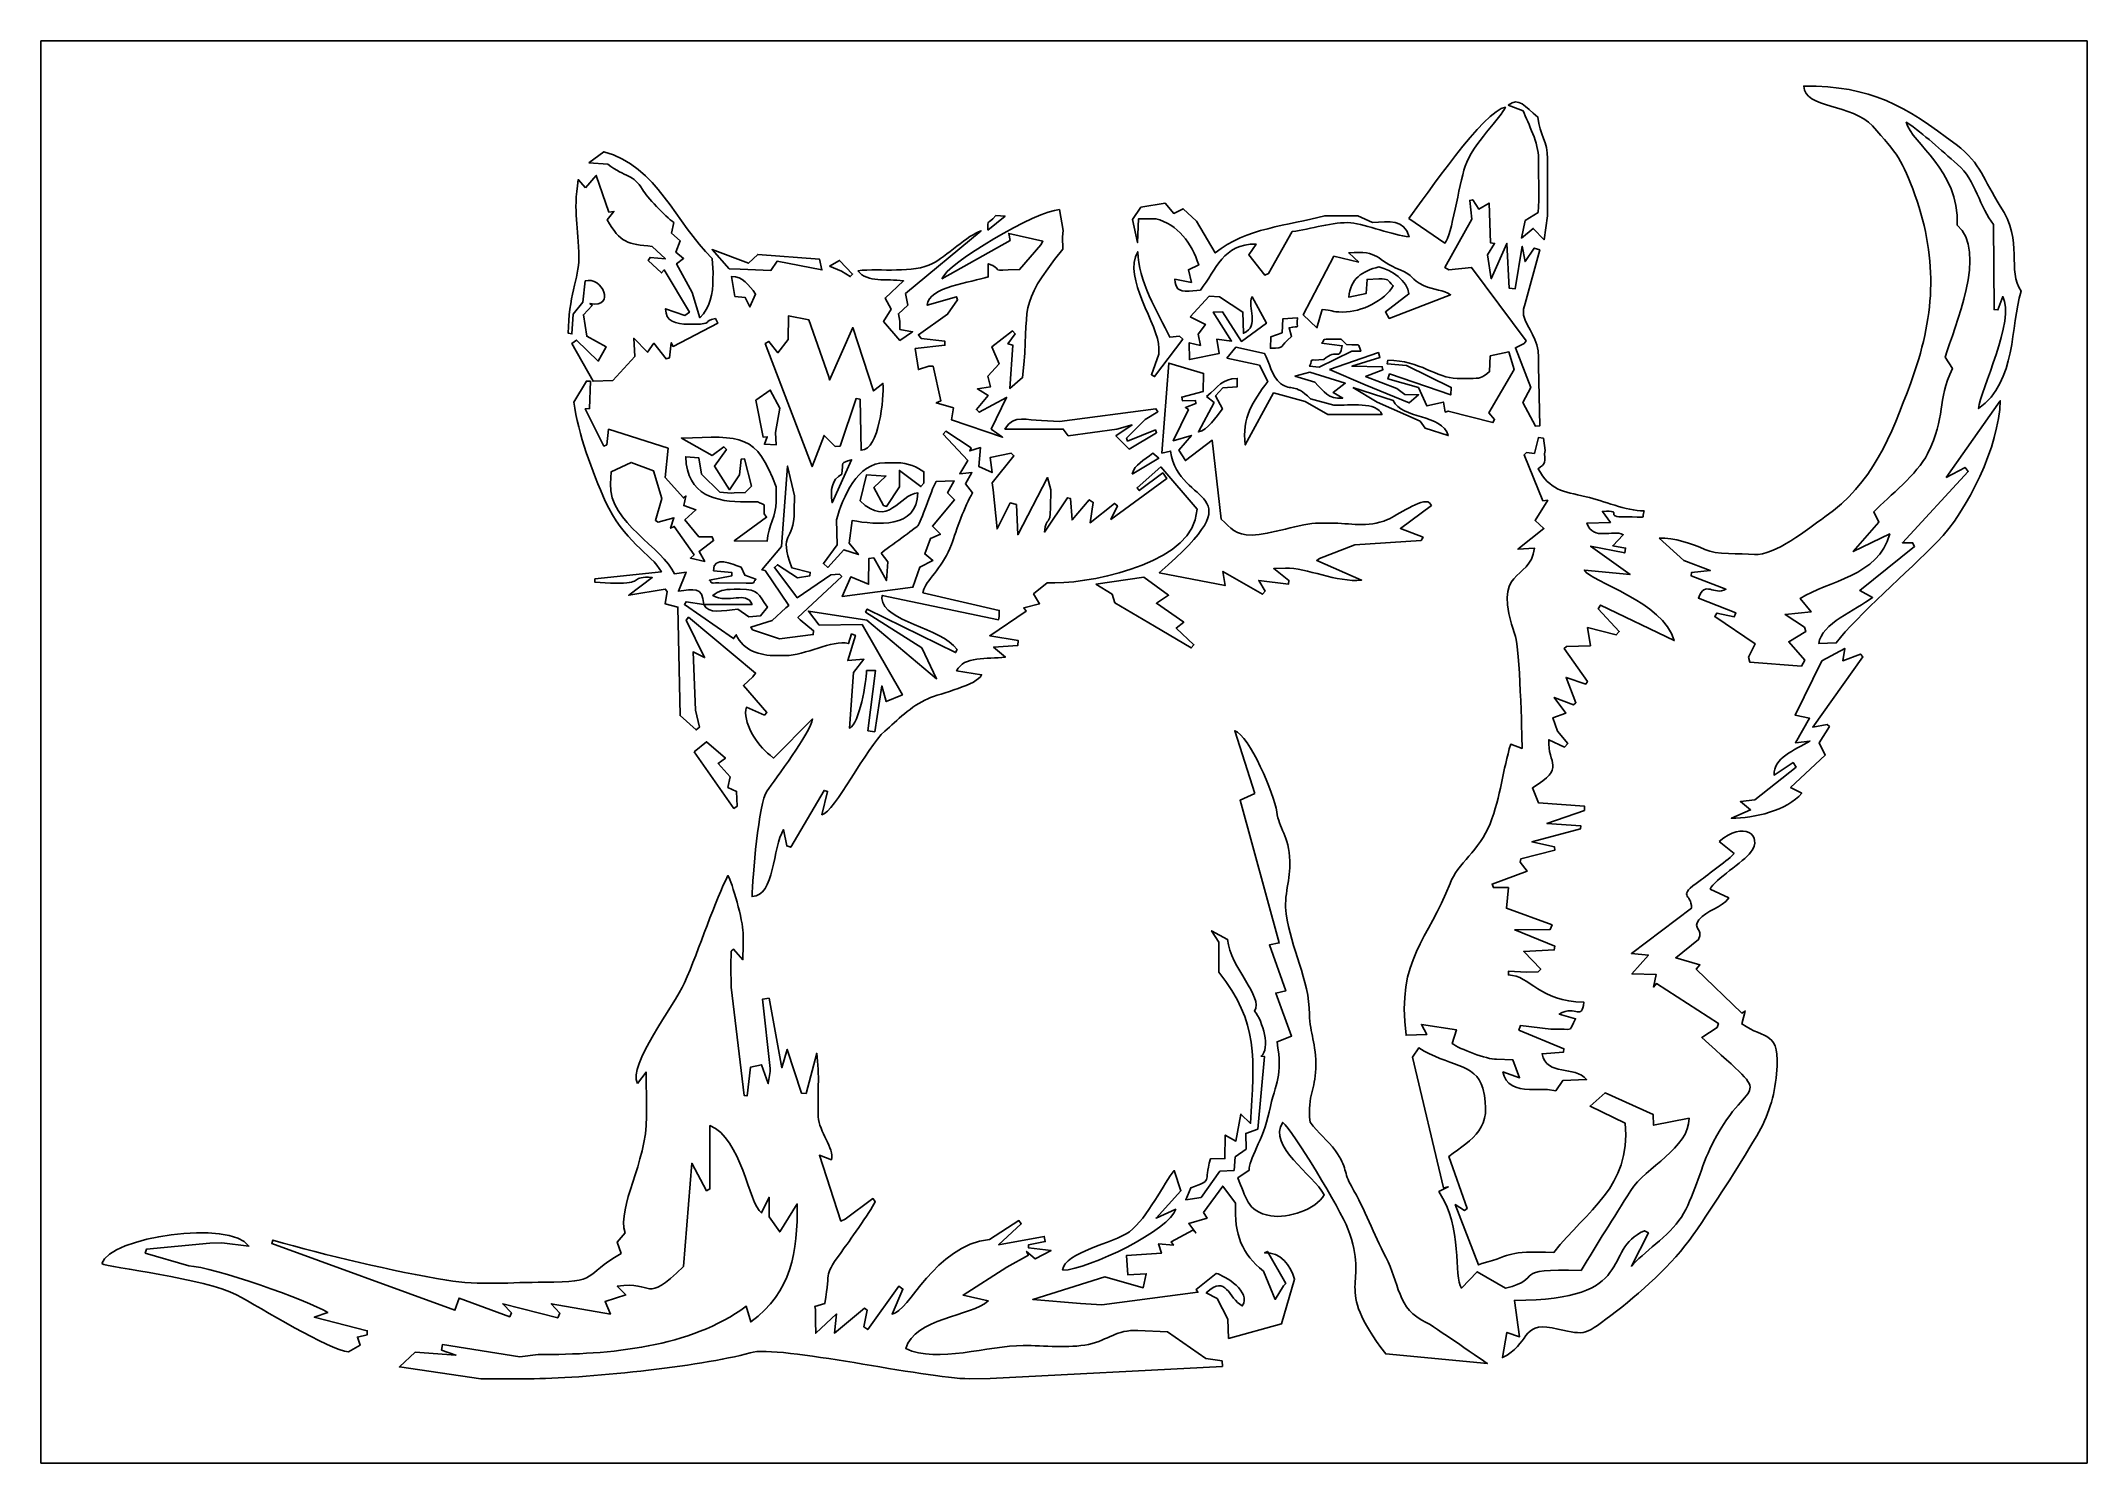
# Model space of a CAD drawing. Header units: millimetres. Extents: x -103 to 97, y -59 to 80.
import ezdxf

# ---------------------------------------------------------------- set-up
doc = ezdxf.new("R2010")
doc.units = ezdxf.units.MM
doc.header["$MEASUREMENT"] = 0
doc.layers.add('Capa 1', color=7, linetype='Continuous')

msp = doc.modelspace()

# ---------------------------------------------------------------- linework, layer by layer
at = {"layer": 'Capa 1', "color": 7}
msp.add_open_spline([(-102.888, -58.8748), (-102.888, -58.8748), (96.5677, -58.8748), (96.5677, -58.8748), (96.5677, -58.8748), (96.5677, -58.8748), (96.5677, 79.7748), (96.5677, 79.7748), (96.5677, 79.7748), (96.5677, 79.7748), (-102.888, 79.7748), (-102.888, 79.7748), (-102.888, 79.7748), (-102.888, 79.7748), (-102.888, -58.8748), (-102.888, -58.8748)], degree=3, knots=[0, 0, 0, 0, 0.25, 0.25, 0.25, 0.25, 0.5, 0.5, 0.5, 0.5, 0.75, 0.75, 0.75, 0.75, 1, 1, 1, 1], dxfattribs=at)
at = {"layer": 'Capa 1'}
for points, knots in [([(40.1427, 73.5054), (40.1427, 73.5054), (41.5862, 72.9682), (41.5862, 72.9682), (41.5862, 72.9682), (42.1042, 71.681), (43.1054, 69.8001), (43.1054, 68.3186), (43.1054, 68.3186), (43.1054, 68.3186), (43.1181, 64.2057), (43.1181, 64.2057), (43.1181, 64.2057), (43.1181, 64.2057), (43.0695, 63.0492), (43.0695, 63.0492), (43.0695, 63.0492), (43.0695, 63.0492), (41.8008, 62.2598), (41.8008, 62.2598), (41.8008, 62.2598), (41.8008, 62.2598), (41.4401, 60.5526), (41.4401, 60.5526), (41.4401, 60.5526), (41.4401, 60.5526), (42.5882, 61.491), (42.5882, 61.491), (42.5882, 61.491), (42.5882, 61.491), (43.6391, 60.3967), (43.6391, 60.3967), (43.6391, 60.3967), (43.6391, 60.3967), (43.9867, 62.7374), (43.9867, 62.7374), (43.9867, 62.7374), (43.9867, 62.7374), (43.9867, 68.3186), (43.9867, 68.3186), (43.9867, 68.3186), (43.9867, 69.92), (43.2404, 70.5831), (43.0298, 72.3555), (43.0298, 72.3555), (41.7473, 73.3619), (41.2059, 74.3643), (40.1427, 73.5054)], [0, 0, 0, 0, 0.08333333, 0.08333333, 0.08333333, 0.08333333, 0.16666667, 0.16666667, 0.16666667, 0.16666667, 0.25, 0.25, 0.25, 0.25, 0.33333333, 0.33333333, 0.33333333, 0.33333333, 0.41666667, 0.41666667, 0.41666667, 0.41666667, 0.5, 0.5, 0.5, 0.5, 0.58333333, 0.58333333, 0.58333333, 0.58333333, 0.66666667, 0.66666667, 0.66666667, 0.66666667, 0.75, 0.75, 0.75, 0.75, 0.83333333, 0.83333333, 0.83333333, 0.83333333, 0.91666667, 0.91666667, 0.91666667, 0.91666667, 1, 1, 1, 1]), ([(54.8553, 31.3062), (54.8553, 31.3062), (57.2758, 29.1347), (57.2758, 29.1347), (57.2758, 29.1347), (57.2758, 29.1347), (59.8393, 28.1307), (59.8393, 28.1307), (59.8393, 28.1307), (59.8393, 28.1307), (58.0236, 27.9657), (58.0236, 27.9657), (58.0236, 27.9657), (58.0236, 27.9657), (57.9767, 27.6143), (57.9767, 27.6143), (57.9767, 27.6143), (57.9767, 27.6143), (61.3657, 26.3124), (61.3657, 26.3124), (61.3657, 26.3124), (60.169, 25.6369), (59.358, 27.2676), (58.6859, 25.4635), (58.6859, 25.4635), (58.6859, 25.4635), (62.314, 24.0187), (62.314, 24.0187), (62.314, 24.0187), (62.314, 24.0187), (62.1819, 23.643), (62.1819, 23.643), (62.1819, 23.643), (62.1819, 23.643), (60.4912, 23.991), (60.4912, 23.991), (60.4912, 23.991), (60.4912, 23.991), (60.2757, 23.6494), (60.2757, 23.6494), (60.2757, 23.6494), (60.2757, 23.6494), (64.201, 21.0024), (64.201, 21.0024), (64.201, 21.0024), (64.201, 21.0024), (63.5712, 19.701), (63.5712, 19.701), (63.5712, 19.701), (63.5712, 19.701), (63.6983, 19.1948), (63.6983, 19.1948), (63.6983, 19.1948), (63.6983, 19.1948), (68.7218, 18.8037), (68.7218, 18.8037), (68.7218, 18.8037), (68.7218, 18.8037), (69.0504, 19.4071), (69.0504, 19.4071), (69.0504, 19.4071), (69.0504, 19.4071), (67.4848, 21.2025), (67.4848, 21.2025), (67.4848, 21.2025), (67.4848, 21.2025), (69.1649, 22.207), (69.1649, 22.207), (69.1649, 22.207), (69.1649, 22.207), (69.0217, 22.6133), (69.0217, 22.6133), (69.0217, 22.6133), (69.0217, 22.6133), (67.1306, 23.8703), (67.1306, 23.8703), (67.1306, 23.8703), (67.1306, 23.8703), (69.659, 24.1089), (69.659, 24.1089), (69.659, 24.1089), (69.659, 24.1089), (68.6106, 25.4312), (68.6106, 25.4312), (68.6106, 25.4312), (71.2891, 27.0974), (76.2675, 27.6104), (77.3327, 31.7134), (77.3327, 31.7134), (77.3327, 31.7134), (73.776, 29.9913), (73.776, 29.9913), (73.776, 29.9913), (73.776, 29.9913), (76.2604, 32.844), (76.2604, 32.844), (76.2604, 32.844), (76.2604, 32.844), (75.7771, 33.8605), (75.7771, 33.8605), (75.7771, 33.8605), (77.345, 35.4739), (80.0046, 37.5032), (81.0101, 39.52), (81.0101, 39.52), (82.8658, 43.2424), (81.9056, 44.5905), (83.4435, 47.849), (83.4435, 47.849), (83.4435, 47.849), (82.7271, 48.9539), (82.7271, 48.9539), (82.7271, 48.9539), (83.6512, 51.883), (86.9108, 59.3276), (83.9035, 61.8231), (83.9035, 61.8231), (84.1292, 67.2257), (79.5122, 69.7221), (78.9427, 71.8437), (78.9427, 71.8437), (80.7458, 70.659), (82.2231, 69.1866), (83.9402, 67.7348), (83.9402, 67.7348), (85.6839, 66.2607), (86.1455, 63.4445), (87.4478, 61.8909), (87.4478, 61.8909), (87.4478, 61.8909), (87.4956, 53.5817), (87.4956, 53.5817), (87.4956, 53.5817), (87.4956, 53.5817), (87.881, 53.5515), (87.881, 53.5515), (87.881, 53.5515), (87.881, 53.5515), (88.3428, 54.8541), (88.3428, 54.8541), (88.3428, 54.8541), (89.6298, 52.6241), (86.1401, 45.6687), (85.9927, 43.9374), (85.9927, 43.9374), (89.7441, 46.6158), (89.0673, 51.9506), (90.1396, 55.371), (90.1396, 55.371), (88.713, 57.4108), (90.4211, 60.1792), (88.1094, 63.6789), (88.1094, 63.6789), (86.4191, 66.2376), (86.3374, 67.7408), (83.8122, 69.663), (83.8122, 69.663), (78.7278, 73.5334), (75.6109, 75.371), (68.9553, 75.3685), (68.9553, 75.3685), (69.0028, 73.1732), (73.723, 73.6242), (75.6457, 71.4839), (75.6457, 71.4839), (78.0623, 68.7937), (78.5915, 68.1266), (79.7869, 64.7565), (79.7869, 64.7565), (82.1048, 58.2222), (81.6908, 52.7414), (79.3742, 46.4435), (79.3742, 46.4435), (77.4583, 41.2349), (75.6503, 36.6038), (71.0115, 33.3626), (71.0115, 33.3626), (69.388, 32.2283), (66.0877, 29.5554), (64.1396, 29.7085), (64.1396, 29.7085), (62.6976, 29.8218), (60.4119, 29.6462), (59.3176, 30.1871), (59.3176, 30.1871), (58.0612, 30.8082), (56.2812, 31.318), (54.8553, 31.3062)], [0, 0, 0, 0, 0.0212766, 0.0212766, 0.0212766, 0.0212766, 0.04255319, 0.04255319, 0.04255319, 0.04255319, 0.06382979, 0.06382979, 0.06382979, 0.06382979, 0.08510638, 0.08510638, 0.08510638, 0.08510638, 0.10638298, 0.10638298, 0.10638298, 0.10638298, 0.12765957, 0.12765957, 0.12765957, 0.12765957, 0.14893617, 0.14893617, 0.14893617, 0.14893617, 0.17021277, 0.17021277, 0.17021277, 0.17021277, 0.19148936, 0.19148936, 0.19148936, 0.19148936, 0.21276596, 0.21276596, 0.21276596, 0.21276596, 0.23404255, 0.23404255, 0.23404255, 0.23404255, 0.25531915, 0.25531915, 0.25531915, 0.25531915, 0.27659574, 0.27659574, 0.27659574, 0.27659574, 0.29787234, 0.29787234, 0.29787234, 0.29787234, 0.31914894, 0.31914894, 0.31914894, 0.31914894, 0.34042553, 0.34042553, 0.34042553, 0.34042553, 0.36170213, 0.36170213, 0.36170213, 0.36170213, 0.38297872, 0.38297872, 0.38297872, 0.38297872, 0.40425532, 0.40425532, 0.40425532, 0.40425532, 0.42553191, 0.42553191, 0.42553191, 0.42553191, 0.44680851, 0.44680851, 0.44680851, 0.44680851, 0.46808511, 0.46808511, 0.46808511, 0.46808511, 0.4893617, 0.4893617, 0.4893617, 0.4893617, 0.5106383, 0.5106383, 0.5106383, 0.5106383, 0.53191489, 0.53191489, 0.53191489, 0.53191489, 0.55319149, 0.55319149, 0.55319149, 0.55319149, 0.57446809, 0.57446809, 0.57446809, 0.57446809, 0.59574468, 0.59574468, 0.59574468, 0.59574468, 0.61702128, 0.61702128, 0.61702128, 0.61702128, 0.63829787, 0.63829787, 0.63829787, 0.63829787, 0.65957447, 0.65957447, 0.65957447, 0.65957447, 0.68085106, 0.68085106, 0.68085106, 0.68085106, 0.70212766, 0.70212766, 0.70212766, 0.70212766, 0.72340426, 0.72340426, 0.72340426, 0.72340426, 0.74468085, 0.74468085, 0.74468085, 0.74468085, 0.76595745, 0.76595745, 0.76595745, 0.76595745, 0.78723404, 0.78723404, 0.78723404, 0.78723404, 0.80851064, 0.80851064, 0.80851064, 0.80851064, 0.82978723, 0.82978723, 0.82978723, 0.82978723, 0.85106383, 0.85106383, 0.85106383, 0.85106383, 0.87234043, 0.87234043, 0.87234043, 0.87234043, 0.89361702, 0.89361702, 0.89361702, 0.89361702, 0.91489362, 0.91489362, 0.91489362, 0.91489362, 0.93617021, 0.93617021, 0.93617021, 0.93617021, 0.95744681, 0.95744681, 0.95744681, 0.95744681, 0.9787234, 0.9787234, 0.9787234, 0.9787234, 1, 1, 1, 1]), ([(30.449, 62.4689), (30.449, 62.4689), (33.9739, 60.0686), (33.9739, 60.0686), (33.9739, 60.0686), (34.6413, 60.8154), (35.3137, 65.6646), (35.942, 67.5507), (35.942, 67.5507), (36.6509, 69.6787), (39.5189, 72.3842), (39.8741, 73.3123), (39.8741, 73.3123), (37.844, 73.093), (32.0806, 64.6191), (30.449, 62.4689)], [0, 0, 0, 0, 0.25, 0.25, 0.25, 0.25, 0.5, 0.5, 0.5, 0.5, 0.75, 0.75, 0.75, 0.75, 1, 1, 1, 1]), ([(-49.487, 67.8938), (-49.487, 67.8938), (-47.6314, 67.7629), (-47.6314, 67.7629), (-47.6314, 67.7629), (-45.93, 66.4323), (-45.0983, 66.7908), (-44.2411, 65.2783), (-44.2411, 65.2783), (-43.852, 64.5918), (-42.0232, 62.661), (-41.196, 62.0618), (-41.196, 62.0618), (-41.196, 62.0618), (-41.4224, 61.0339), (-41.4224, 61.0339), (-41.4224, 61.0339), (-41.4224, 61.0339), (-40.571, 60.2862), (-40.571, 60.2862), (-40.571, 60.2862), (-40.571, 60.2862), (-40.9968, 59.1686), (-40.9968, 59.1686), (-40.9968, 59.1686), (-40.9968, 59.1686), (-40.2365, 58.5756), (-40.2365, 58.5756), (-40.2365, 58.5756), (-40.2365, 58.5756), (-40.9298, 58.0491), (-40.9298, 58.0491), (-40.9298, 58.0491), (-40.9298, 58.0491), (-39.4021, 55.2626), (-39.4021, 55.2626), (-39.4021, 55.2626), (-39.4021, 55.2626), (-38.646, 52.788), (-38.646, 52.788), (-38.646, 52.788), (-37.6491, 53.7531), (-37.3819, 55.1022), (-37.3819, 56.5686), (-37.3819, 56.5686), (-37.3819, 56.5686), (-37.3728, 57.1563), (-37.3728, 57.1563), (-37.3728, 57.1563), (-37.3728, 57.1563), (-37.4519, 58.5549), (-37.4519, 58.5549), (-37.4519, 58.5549), (-41.0467, 62.0748), (-42.7825, 67.5483), (-48.0144, 68.967), (-48.0144, 68.967), (-48.0144, 68.967), (-49.487, 67.8938), (-49.487, 67.8938)], [0, 0, 0, 0, 0.06666667, 0.06666667, 0.06666667, 0.06666667, 0.13333333, 0.13333333, 0.13333333, 0.13333333, 0.2, 0.2, 0.2, 0.2, 0.26666667, 0.26666667, 0.26666667, 0.26666667, 0.33333333, 0.33333333, 0.33333333, 0.33333333, 0.4, 0.4, 0.4, 0.4, 0.46666667, 0.46666667, 0.46666667, 0.46666667, 0.53333333, 0.53333333, 0.53333333, 0.53333333, 0.6, 0.6, 0.6, 0.6, 0.66666667, 0.66666667, 0.66666667, 0.66666667, 0.73333333, 0.73333333, 0.73333333, 0.73333333, 0.8, 0.8, 0.8, 0.8, 0.86666667, 0.86666667, 0.86666667, 0.86666667, 0.93333333, 0.93333333, 0.93333333, 0.93333333, 1, 1, 1, 1]), ([(-49.8157, 65.4648), (-49.8157, 65.4648), (-50.5043, 66.2505), (-50.5043, 66.2505), (-50.5043, 66.2505), (-51.0371, 62.9062), (-50.461, 61.7719), (-50.4485, 58.6167), (-50.4485, 58.6167), (-50.4408, 56.6607), (-51.4819, 54.769), (-51.4819, 51.2812), (-51.4819, 51.2812), (-51.4819, 51.2812), (-51.1283, 51.217), (-51.1283, 51.217), (-51.1283, 51.217), (-51.1283, 51.217), (-51.022, 53.1395), (-51.022, 53.1395), (-51.022, 53.1395), (-51.022, 53.1395), (-50.0633, 54.2925), (-50.0633, 54.2925), (-50.0633, 54.2925), (-50.0633, 54.2925), (-49.8201, 56.3756), (-49.8201, 56.3756), (-49.8201, 56.3756), (-48.2391, 56.88), (-46.7346, 53.7259), (-49.3754, 54.1683), (-49.3754, 54.1683), (-49.3754, 54.1683), (-49.1424, 53.9658), (-49.1424, 53.9658), (-49.1424, 53.9658), (-49.1424, 53.9658), (-50.0064, 53.075), (-50.0064, 53.075), (-50.0064, 53.075), (-50.0064, 53.075), (-49.6862, 50.9853), (-49.6862, 50.9853), (-49.6862, 50.9853), (-49.6862, 50.9853), (-47.7947, 49.9542), (-47.7947, 49.9542), (-47.7947, 49.9542), (-47.7947, 49.9542), (-48.5645, 48.5661), (-48.5645, 48.5661), (-48.5645, 48.5661), (-48.5645, 48.5661), (-50.6962, 50.6069), (-50.6962, 50.6069), (-50.6962, 50.6069), (-50.6962, 50.6069), (-51.1507, 50.2677), (-51.1507, 50.2677), (-51.1507, 50.2677), (-51.1507, 50.2677), (-49.0564, 46.5938), (-49.0564, 46.5938), (-49.0564, 46.5938), (-49.0564, 46.5938), (-47.1495, 46.6553), (-47.1495, 46.6553), (-47.1495, 46.6553), (-47.1495, 46.6553), (-44.9839, 49.0211), (-44.9839, 49.0211), (-44.9839, 49.0211), (-44.9839, 49.0211), (-45.1019, 50.79), (-45.1019, 50.79), (-45.1019, 50.79), (-45.1019, 50.79), (-43.7725, 49.415), (-43.7725, 49.415), (-43.7725, 49.415), (-43.7725, 49.415), (-43.1323, 50.3024), (-43.1323, 50.3024), (-43.1323, 50.3024), (-43.1323, 50.3024), (-41.9451, 48.7653), (-41.9451, 48.7653), (-41.9451, 48.7653), (-41.9451, 48.7653), (-41.6118, 48.8882), (-41.6118, 48.8882), (-41.6118, 48.8882), (-41.6118, 48.8882), (-41.4392, 50.349), (-41.4392, 50.349), (-41.4392, 50.349), (-41.4392, 50.349), (-41.2618, 49.9966), (-41.2618, 49.9966), (-41.2618, 49.9966), (-41.2618, 49.9966), (-36.9048, 52.2469), (-36.9048, 52.2469), (-36.9048, 52.2469), (-36.9048, 52.2469), (-37.1385, 52.6995), (-37.1385, 52.6995), (-37.1385, 52.6995), (-38.4102, 52.4448), (-37.3848, 52.1624), (-39.1444, 52.1624), (-39.1444, 52.1624), (-39.1444, 52.1624), (-39.732, 52.1624), (-39.732, 52.1624), (-39.732, 52.1624), (-41.0377, 52.1624), (-42.0201, 52.4205), (-41.991, 53.6572), (-41.991, 53.6572), (-41.991, 53.6572), (-40.1142, 53.0177), (-40.1142, 53.0177), (-40.1142, 53.0177), (-40.1142, 53.0177), (-39.6708, 53.3291), (-39.6708, 53.3291), (-39.6708, 53.3291), (-39.6708, 53.3291), (-42.1247, 57.4427), (-42.1247, 57.4427), (-42.1247, 57.4427), (-42.1247, 57.4427), (-42.3984, 57.1592), (-42.3984, 57.1592), (-42.3984, 57.1592), (-42.3984, 57.1592), (-43.6907, 58.3736), (-43.6907, 58.3736), (-43.6907, 58.3736), (-43.6907, 58.3736), (-43.5084, 58.6662), (-43.5084, 58.6662), (-43.5084, 58.6662), (-43.5084, 58.6662), (-42.011, 58.5159), (-42.011, 58.5159), (-42.011, 58.5159), (-42.011, 58.5159), (-43.3093, 59.7474), (-43.3093, 59.7474), (-43.3093, 59.7474), (-45.6659, 59.9379), (-46.4356, 60.0926), (-47.689, 62.3396), (-47.689, 62.3396), (-47.689, 62.3396), (-47.0308, 63.158), (-47.0308, 63.158), (-47.0308, 63.158), (-47.0308, 63.158), (-47.5282, 63.0894), (-47.5282, 63.0894), (-47.5282, 63.0894), (-47.5282, 63.0894), (-48.7619, 66.668), (-48.7619, 66.668), (-48.7619, 66.668), (-48.7619, 66.668), (-49.8157, 65.4648), (-49.8157, 65.4648)], [0, 0, 0, 0, 0.02325581, 0.02325581, 0.02325581, 0.02325581, 0.04651163, 0.04651163, 0.04651163, 0.04651163, 0.06976744, 0.06976744, 0.06976744, 0.06976744, 0.09302326, 0.09302326, 0.09302326, 0.09302326, 0.11627907, 0.11627907, 0.11627907, 0.11627907, 0.13953488, 0.13953488, 0.13953488, 0.13953488, 0.1627907, 0.1627907, 0.1627907, 0.1627907, 0.18604651, 0.18604651, 0.18604651, 0.18604651, 0.20930233, 0.20930233, 0.20930233, 0.20930233, 0.23255814, 0.23255814, 0.23255814, 0.23255814, 0.25581395, 0.25581395, 0.25581395, 0.25581395, 0.27906977, 0.27906977, 0.27906977, 0.27906977, 0.30232558, 0.30232558, 0.30232558, 0.30232558, 0.3255814, 0.3255814, 0.3255814, 0.3255814, 0.34883721, 0.34883721, 0.34883721, 0.34883721, 0.37209302, 0.37209302, 0.37209302, 0.37209302, 0.39534884, 0.39534884, 0.39534884, 0.39534884, 0.41860465, 0.41860465, 0.41860465, 0.41860465, 0.44186047, 0.44186047, 0.44186047, 0.44186047, 0.46511628, 0.46511628, 0.46511628, 0.46511628, 0.48837209, 0.48837209, 0.48837209, 0.48837209, 0.51162791, 0.51162791, 0.51162791, 0.51162791, 0.53488372, 0.53488372, 0.53488372, 0.53488372, 0.55813953, 0.55813953, 0.55813953, 0.55813953, 0.58139535, 0.58139535, 0.58139535, 0.58139535, 0.60465116, 0.60465116, 0.60465116, 0.60465116, 0.62790698, 0.62790698, 0.62790698, 0.62790698, 0.65116279, 0.65116279, 0.65116279, 0.65116279, 0.6744186, 0.6744186, 0.6744186, 0.6744186, 0.69767442, 0.69767442, 0.69767442, 0.69767442, 0.72093023, 0.72093023, 0.72093023, 0.72093023, 0.74418605, 0.74418605, 0.74418605, 0.74418605, 0.76744186, 0.76744186, 0.76744186, 0.76744186, 0.79069767, 0.79069767, 0.79069767, 0.79069767, 0.81395349, 0.81395349, 0.81395349, 0.81395349, 0.8372093, 0.8372093, 0.8372093, 0.8372093, 0.86046512, 0.86046512, 0.86046512, 0.86046512, 0.88372093, 0.88372093, 0.88372093, 0.88372093, 0.90697674, 0.90697674, 0.90697674, 0.90697674, 0.93023256, 0.93023256, 0.93023256, 0.93023256, 0.95348837, 0.95348837, 0.95348837, 0.95348837, 0.97674419, 0.97674419, 0.97674419, 0.97674419, 1, 1, 1, 1]), ([(4.3417, 63.5548), (4.3417, 63.5548), (3.5055, 62.3651), (3.5055, 62.3651), (3.5055, 62.3651), (3.5055, 62.3651), (4.0118, 60.1178), (4.0118, 60.1178), (4.0118, 60.1178), (4.0118, 60.1178), (4.0863, 62.4259), (4.0863, 62.4259), (4.0863, 62.4259), (4.0863, 62.4259), (5.2117, 62.4436), (5.2117, 62.4436), (5.2117, 62.4436), (5.2117, 62.4436), (5.7993, 62.4436), (5.7993, 62.4436), (5.7993, 62.4436), (7.9009, 61.8685), (9.3118, 60.0734), (9.9679, 57.9292), (9.9679, 57.9292), (9.9679, 57.9292), (8.9696, 57.463), (8.9696, 57.463), (8.9696, 57.463), (8.9696, 57.463), (9.2606, 56.2275), (9.2606, 56.2275), (9.2606, 56.2275), (9.2606, 56.2275), (7.6373, 56.5435), (7.6373, 56.5435), (7.6373, 56.5435), (7.7365, 55.6584), (7.9109, 55.3495), (9.031, 55.3809), (9.031, 55.3809), (9.031, 55.3809), (10.1299, 55.4691), (10.1299, 55.4691), (10.1299, 55.4691), (11.7213, 57.482), (12.3001, 60.0141), (15.5641, 59.9642), (15.5641, 59.9642), (15.5641, 59.9642), (14.8488, 58.9137), (14.8488, 58.9137), (14.8488, 58.9137), (14.8488, 58.9137), (16.4062, 56.9485), (16.4062, 56.9485), (16.4062, 56.9485), (16.4062, 56.9485), (16.7892, 57.0891), (16.7892, 57.0891), (16.7892, 57.0891), (16.7892, 57.0891), (19.0935, 61.1931), (19.0935, 61.1931), (19.0935, 61.1931), (20.8288, 61.3933), (23.1576, 62.1946), (24.7851, 62.0389), (24.7851, 62.0389), (26.2689, 61.8969), (28.9709, 60.8117), (30.4741, 60.6812), (30.4741, 60.6812), (29.9952, 62.4508), (28.5572, 62.1498), (26.9044, 62.0677), (26.9044, 62.0677), (26.9044, 62.0677), (25.4804, 62.7374), (25.4804, 62.7374), (25.4804, 62.7374), (25.4804, 62.7374), (24.893, 62.7374), (24.893, 62.7374), (24.893, 62.7374), (24.893, 62.7374), (22.8367, 62.7374), (22.8367, 62.7374), (22.8367, 62.7374), (22.8367, 62.7374), (22.2493, 62.7374), (22.2493, 62.7374), (22.2493, 62.7374), (18.7008, 61.7662), (14.5464, 61.5287), (11.585, 59.1121), (11.585, 59.1121), (11.585, 59.1121), (9.7522, 62.1893), (9.7522, 62.1893), (9.7522, 62.1893), (9.7522, 62.1893), (8.4405, 63.413), (8.4405, 63.413), (8.4405, 63.413), (8.4405, 63.413), (7.5394, 62.964), (7.5394, 62.964), (7.5394, 62.964), (7.5394, 62.964), (6.6998, 63.9707), (6.6998, 63.9707), (6.6998, 63.9707), (6.6998, 63.9707), (4.3417, 63.5548), (4.3417, 63.5548)], [0, 0, 0, 0, 0.03448276, 0.03448276, 0.03448276, 0.03448276, 0.06896552, 0.06896552, 0.06896552, 0.06896552, 0.10344828, 0.10344828, 0.10344828, 0.10344828, 0.13793103, 0.13793103, 0.13793103, 0.13793103, 0.17241379, 0.17241379, 0.17241379, 0.17241379, 0.20689655, 0.20689655, 0.20689655, 0.20689655, 0.24137931, 0.24137931, 0.24137931, 0.24137931, 0.27586207, 0.27586207, 0.27586207, 0.27586207, 0.31034483, 0.31034483, 0.31034483, 0.31034483, 0.34482759, 0.34482759, 0.34482759, 0.34482759, 0.37931034, 0.37931034, 0.37931034, 0.37931034, 0.4137931, 0.4137931, 0.4137931, 0.4137931, 0.44827586, 0.44827586, 0.44827586, 0.44827586, 0.48275862, 0.48275862, 0.48275862, 0.48275862, 0.51724138, 0.51724138, 0.51724138, 0.51724138, 0.55172414, 0.55172414, 0.55172414, 0.55172414, 0.5862069, 0.5862069, 0.5862069, 0.5862069, 0.62068966, 0.62068966, 0.62068966, 0.62068966, 0.65517241, 0.65517241, 0.65517241, 0.65517241, 0.68965517, 0.68965517, 0.68965517, 0.68965517, 0.72413793, 0.72413793, 0.72413793, 0.72413793, 0.75862069, 0.75862069, 0.75862069, 0.75862069, 0.79310345, 0.79310345, 0.79310345, 0.79310345, 0.82758621, 0.82758621, 0.82758621, 0.82758621, 0.86206897, 0.86206897, 0.86206897, 0.86206897, 0.89655172, 0.89655172, 0.89655172, 0.89655172, 0.93103448, 0.93103448, 0.93103448, 0.93103448, 0.96551724, 0.96551724, 0.96551724, 0.96551724, 1, 1, 1, 1]), ([(36.5895, 62.4102), (36.5895, 62.4102), (33.9637, 57.6706), (33.9637, 57.6706), (33.9637, 57.6706), (33.9637, 57.6706), (34.3371, 57.4506), (34.3371, 57.4506), (34.3371, 57.4506), (34.3371, 57.4506), (36.5764, 57.701), (36.5764, 57.701), (36.5764, 57.701), (36.5764, 57.701), (41.8837, 50.537), (41.8837, 50.537), (41.8837, 50.537), (41.8837, 50.537), (41.6871, 50.2821), (41.6871, 50.2821), (41.6871, 50.2821), (41.6871, 50.2821), (40.8433, 49.8548), (40.8433, 49.8548), (40.8433, 49.8548), (40.8433, 49.8548), (42.3364, 45.9898), (42.3364, 45.9898), (42.3364, 45.9898), (42.3364, 45.9898), (41.5634, 44.5197), (41.5634, 44.5197), (41.5634, 44.5197), (41.5634, 44.5197), (42.8054, 42.2011), (42.8054, 42.2011), (42.8054, 42.2011), (42.8054, 42.2011), (43.2271, 42.2509), (43.2271, 42.2509), (43.2271, 42.2509), (43.2271, 42.2509), (43.1054, 48.0499), (43.1054, 48.0499), (43.1054, 48.0499), (43.1054, 48.0499), (43.1054, 48.9312), (43.1054, 48.9312), (43.1054, 48.9312), (43.1054, 50.7433), (42.0149, 51.661), (41.6367, 53.0435), (41.6367, 53.0435), (41.6367, 53.0435), (41.6367, 53.6312), (41.6367, 53.6312), (41.6367, 53.6312), (41.6367, 53.6312), (41.8024, 54.1737), (41.8024, 54.1737), (41.8024, 54.1737), (41.8024, 54.1737), (43.2183, 59.3958), (43.2183, 59.3958), (43.2183, 59.3958), (43.2183, 59.3958), (42.671, 59.5811), (42.671, 59.5811), (42.671, 59.5811), (42.671, 59.5811), (41.7872, 58.2551), (41.7872, 58.2551), (41.7872, 58.2551), (41.7872, 58.2551), (41.5149, 59.7582), (41.5149, 59.7582), (41.5149, 59.7582), (41.5149, 59.7582), (40.8085, 55.599), (40.8085, 55.599), (40.8085, 55.599), (40.8085, 55.599), (40.2451, 55.6555), (40.2451, 55.6555), (40.2451, 55.6555), (40.2451, 55.6555), (40.0162, 60.0395), (40.0162, 60.0395), (40.0162, 60.0395), (40.0162, 60.0395), (38.4854, 56.582), (38.4854, 56.582), (38.4854, 56.582), (38.4854, 56.582), (38.1071, 58.9306), (38.1071, 58.9306), (38.1071, 58.9306), (38.1071, 58.9306), (38.8055, 60.0258), (38.8055, 60.0258), (38.8055, 60.0258), (38.8055, 60.0258), (38.4195, 60.0777), (38.4195, 60.0777), (38.4195, 60.0777), (38.4195, 60.0777), (38.2786, 63.9641), (38.2786, 63.9641), (38.2786, 63.9641), (38.2786, 63.9641), (37.2702, 63.3776), (37.2702, 63.3776), (37.2702, 63.3776), (37.2702, 63.3776), (36.6893, 64.2862), (36.6893, 64.2862), (36.6893, 64.2862), (36.6893, 64.2862), (36.3989, 64.2309), (36.3989, 64.2309), (36.3989, 64.2309), (36.3989, 64.2309), (36.5895, 62.4102), (36.5895, 62.4102)], [0, 0, 0, 0, 0.03225806, 0.03225806, 0.03225806, 0.03225806, 0.06451613, 0.06451613, 0.06451613, 0.06451613, 0.09677419, 0.09677419, 0.09677419, 0.09677419, 0.12903226, 0.12903226, 0.12903226, 0.12903226, 0.16129032, 0.16129032, 0.16129032, 0.16129032, 0.19354839, 0.19354839, 0.19354839, 0.19354839, 0.22580645, 0.22580645, 0.22580645, 0.22580645, 0.25806452, 0.25806452, 0.25806452, 0.25806452, 0.29032258, 0.29032258, 0.29032258, 0.29032258, 0.32258065, 0.32258065, 0.32258065, 0.32258065, 0.35483871, 0.35483871, 0.35483871, 0.35483871, 0.38709677, 0.38709677, 0.38709677, 0.38709677, 0.41935484, 0.41935484, 0.41935484, 0.41935484, 0.4516129, 0.4516129, 0.4516129, 0.4516129, 0.48387097, 0.48387097, 0.48387097, 0.48387097, 0.51612903, 0.51612903, 0.51612903, 0.51612903, 0.5483871, 0.5483871, 0.5483871, 0.5483871, 0.58064516, 0.58064516, 0.58064516, 0.58064516, 0.61290323, 0.61290323, 0.61290323, 0.61290323, 0.64516129, 0.64516129, 0.64516129, 0.64516129, 0.67741935, 0.67741935, 0.67741935, 0.67741935, 0.70967742, 0.70967742, 0.70967742, 0.70967742, 0.74193548, 0.74193548, 0.74193548, 0.74193548, 0.77419355, 0.77419355, 0.77419355, 0.77419355, 0.80645161, 0.80645161, 0.80645161, 0.80645161, 0.83870968, 0.83870968, 0.83870968, 0.83870968, 0.87096774, 0.87096774, 0.87096774, 0.87096774, 0.90322581, 0.90322581, 0.90322581, 0.90322581, 0.93548387, 0.93548387, 0.93548387, 0.93548387, 0.96774194, 0.96774194, 0.96774194, 0.96774194, 1, 1, 1, 1]), ([(-15.057, 56.5686), (-15.057, 56.5686), (-8.3932, 60.3256), (-8.3932, 60.3256), (-8.3932, 60.3256), (-8.3932, 60.3256), (-8.5496, 61.0119), (-8.5496, 61.0119), (-8.5496, 61.0119), (-8.5496, 61.0119), (-5.2105, 60.2463), (-5.2105, 60.2463), (-5.2105, 60.2463), (-5.2105, 60.2463), (-5.4298, 59.9104), (-5.4298, 59.9104), (-5.4298, 59.9104), (-5.4298, 59.9104), (-7.4932, 57.4806), (-7.4932, 57.4806), (-7.4932, 57.4806), (-7.4932, 57.4806), (-8.5946, 57.4498), (-8.5946, 57.4498), (-8.5946, 57.4498), (-10.3901, 57.3791), (-9.0502, 57.5187), (-10.5423, 58.0507), (-10.5423, 58.0507), (-10.5423, 58.0507), (-10.5501, 56.7617), (-10.5501, 56.7617), (-10.5501, 56.7617), (-12.1199, 56.2377), (-16.4525, 55.7973), (-16.4837, 54.0031), (-16.4837, 54.0031), (-16.4837, 54.0031), (-13.6516, 54.838), (-13.6516, 54.838), (-13.6516, 54.838), (-13.6516, 54.838), (-13.5386, 54.521), (-13.5386, 54.521), (-13.5386, 54.521), (-13.5386, 54.521), (-14.5082, 53.1218), (-14.5082, 53.1218), (-14.5082, 53.1218), (-14.5082, 53.1218), (-17.3549, 51.1323), (-17.3549, 51.1323), (-17.3549, 51.1323), (-17.3549, 51.1323), (-17.0709, 50.7694), (-17.0709, 50.7694), (-17.0709, 50.7694), (-17.0709, 50.7694), (-14.7844, 50.513), (-14.7844, 50.513), (-14.7844, 50.513), (-14.7844, 50.513), (-14.7673, 50.1044), (-14.7673, 50.1044), (-14.7673, 50.1044), (-14.7673, 50.1044), (-17.6613, 49.7745), (-17.6613, 49.7745), (-17.6613, 49.7745), (-17.6613, 49.7745), (-17.3542, 47.7333), (-17.3542, 47.7333), (-17.3542, 47.7333), (-17.3542, 47.7333), (-16.3211, 48.0555), (-16.3211, 48.0555), (-16.3211, 48.0555), (-16.3211, 48.0555), (-15.9252, 48.0557), (-15.9252, 48.0557), (-15.9252, 48.0557), (-15.9252, 48.0557), (-15.1772, 44.6829), (-15.1772, 44.6829), (-15.1772, 44.6829), (-15.1772, 44.6829), (-15.6065, 44.4759), (-15.6065, 44.4759), (-15.6065, 44.4759), (-15.6065, 44.4759), (-13.9405, 43.9998), (-13.9405, 43.9998), (-13.9405, 43.9998), (-13.9405, 43.9998), (-14.1234, 42.8231), (-14.1234, 42.8231), (-14.1234, 42.8231), (-14.1234, 42.8231), (-9.1424, 41.1343), (-9.1424, 41.1343), (-9.1424, 41.1343), (-9.1424, 41.1343), (-10.251, 41.9394), (-10.251, 41.9394), (-10.251, 41.9394), (-10.251, 41.9394), (-8.7498, 45.0254), (-8.7498, 45.0254), (-8.7498, 45.0254), (-8.7498, 45.0254), (-11.4386, 43.5791), (-11.4386, 43.5791), (-11.4386, 43.5791), (-11.4386, 43.5791), (-11.6997, 43.838), (-11.6997, 43.838), (-11.6997, 43.838), (-11.6997, 43.838), (-10.5642, 45.2065), (-10.5642, 45.2065), (-10.5642, 45.2065), (-10.5642, 45.2065), (-11.6078, 45.8552), (-11.6078, 45.8552), (-11.6078, 45.8552), (-11.6078, 45.8552), (-10.3341, 46.0464), (-10.3341, 46.0464), (-10.3341, 46.0464), (-10.3341, 46.0464), (-10.5691, 47.0999), (-10.5691, 47.0999), (-10.5691, 47.0999), (-10.5691, 47.0999), (-9.4931, 48.3035), (-9.4931, 48.3035), (-9.4931, 48.3035), (-9.4931, 48.3035), (-10.1829, 49.9574), (-10.1829, 49.9574), (-10.1829, 49.9574), (-10.1829, 49.9574), (-8.1842, 51.5094), (-8.1842, 51.5094), (-8.1842, 51.5094), (-8.1842, 51.5094), (-7.9121, 51.2103), (-7.9121, 51.2103), (-7.9121, 51.2103), (-7.9121, 51.2103), (-8.6331, 50.2444), (-8.6331, 50.2444), (-8.6331, 50.2444), (-8.6331, 50.2444), (-8.1495, 50.128), (-8.1495, 50.128), (-8.1495, 50.128), (-8.1495, 50.128), (-8.4468, 45.8908), (-8.4468, 45.8908), (-8.4468, 45.8908), (-8.4468, 45.8908), (-7.1957, 46.9449), (-7.1957, 46.9449), (-7.1957, 46.9449), (-6.4163, 54.2487), (-7.8883, 53.6435), (-3.2898, 59.474), (-3.2898, 59.474), (-3.2898, 59.474), (-3.307, 60.6812), (-3.307, 60.6812), (-3.307, 60.6812), (-3.307, 60.6812), (-3.2277, 61.2819), (-3.2277, 61.2819), (-3.2277, 61.2819), (-3.2277, 61.2819), (-3.6008, 63.3249), (-3.6008, 63.3249), (-3.6008, 63.3249), (-5.7837, 63.2623), (-14.65, 58.0482), (-15.057, 56.5686)], [0, 0, 0, 0, 0.02173913, 0.02173913, 0.02173913, 0.02173913, 0.04347826, 0.04347826, 0.04347826, 0.04347826, 0.06521739, 0.06521739, 0.06521739, 0.06521739, 0.08695652, 0.08695652, 0.08695652, 0.08695652, 0.10869565, 0.10869565, 0.10869565, 0.10869565, 0.13043478, 0.13043478, 0.13043478, 0.13043478, 0.15217391, 0.15217391, 0.15217391, 0.15217391, 0.17391304, 0.17391304, 0.17391304, 0.17391304, 0.19565217, 0.19565217, 0.19565217, 0.19565217, 0.2173913, 0.2173913, 0.2173913, 0.2173913, 0.23913043, 0.23913043, 0.23913043, 0.23913043, 0.26086957, 0.26086957, 0.26086957, 0.26086957, 0.2826087, 0.2826087, 0.2826087, 0.2826087, 0.30434783, 0.30434783, 0.30434783, 0.30434783, 0.32608696, 0.32608696, 0.32608696, 0.32608696, 0.34782609, 0.34782609, 0.34782609, 0.34782609, 0.36956522, 0.36956522, 0.36956522, 0.36956522, 0.39130435, 0.39130435, 0.39130435, 0.39130435, 0.41304348, 0.41304348, 0.41304348, 0.41304348, 0.43478261, 0.43478261, 0.43478261, 0.43478261, 0.45652174, 0.45652174, 0.45652174, 0.45652174, 0.47826087, 0.47826087, 0.47826087, 0.47826087, 0.5, 0.5, 0.5, 0.5, 0.52173913, 0.52173913, 0.52173913, 0.52173913, 0.54347826, 0.54347826, 0.54347826, 0.54347826, 0.56521739, 0.56521739, 0.56521739, 0.56521739, 0.58695652, 0.58695652, 0.58695652, 0.58695652, 0.60869565, 0.60869565, 0.60869565, 0.60869565, 0.63043478, 0.63043478, 0.63043478, 0.63043478, 0.65217391, 0.65217391, 0.65217391, 0.65217391, 0.67391304, 0.67391304, 0.67391304, 0.67391304, 0.69565217, 0.69565217, 0.69565217, 0.69565217, 0.7173913, 0.7173913, 0.7173913, 0.7173913, 0.73913043, 0.73913043, 0.73913043, 0.73913043, 0.76086957, 0.76086957, 0.76086957, 0.76086957, 0.7826087, 0.7826087, 0.7826087, 0.7826087, 0.80434783, 0.80434783, 0.80434783, 0.80434783, 0.82608696, 0.82608696, 0.82608696, 0.82608696, 0.84782609, 0.84782609, 0.84782609, 0.84782609, 0.86956522, 0.86956522, 0.86956522, 0.86956522, 0.89130435, 0.89130435, 0.89130435, 0.89130435, 0.91304348, 0.91304348, 0.91304348, 0.91304348, 0.93478261, 0.93478261, 0.93478261, 0.93478261, 0.95652174, 0.95652174, 0.95652174, 0.95652174, 0.97826087, 0.97826087, 0.97826087, 0.97826087, 1, 1, 1, 1]), ([(-10.6005, 61.3191), (-10.6005, 61.3191), (-8.9106, 62.6932), (-8.9106, 62.6932), (-8.9106, 62.6932), (-8.9106, 62.6932), (-9.7946, 62.7625), (-9.7946, 62.7625), (-9.7946, 62.7625), (-10.6938, 61.6986), (-10.5557, 62.5315), (-10.6005, 61.3191)], [0, 0, 0, 0, 0.33333333, 0.33333333, 0.33333333, 0.33333333, 0.66666667, 0.66666667, 0.66666667, 0.66666667, 1, 1, 1, 1]), ([(-23.2568, 57.3743), (-22.2715, 56.1249), (-20.5208, 56.642), (-18.8054, 56.3786), (-18.8054, 56.3786), (-18.8054, 56.3786), (-20.6025, 54.6974), (-20.6025, 54.6974), (-20.6025, 54.6974), (-20.6025, 54.6974), (-20.0084, 53.6357), (-20.0084, 53.6357), (-20.0084, 53.6357), (-20.0084, 53.6357), (-20.7523, 52.4045), (-20.7523, 52.4045), (-20.7523, 52.4045), (-20.7523, 52.4045), (-19.1541, 50.5839), (-19.1541, 50.5839), (-19.1541, 50.5839), (-19.1541, 50.5839), (-17.9181, 51.4254), (-17.9181, 51.4254), (-17.9181, 51.4254), (-17.9181, 51.4254), (-19.1476, 51.6241), (-19.1476, 51.6241), (-19.1476, 51.6241), (-19.1476, 51.6241), (-19.1695, 52.4562), (-19.1695, 52.4562), (-19.1695, 52.4562), (-19.1695, 52.4562), (-19.2934, 53.1804), (-19.2934, 53.1804), (-19.2934, 53.1804), (-19.2934, 53.1804), (-18.3768, 54.0157), (-18.3768, 54.0157), (-18.3768, 54.0157), (-18.3768, 54.0157), (-18.6245, 55.1473), (-18.6245, 55.1473), (-18.6245, 55.1473), (-18.6245, 55.1473), (-11.2382, 61.2686), (-11.2382, 61.2686), (-11.2382, 61.2686), (-12.4605, 60.8826), (-14.7634, 58.6775), (-15.9681, 58.0672), (-15.9681, 58.0672), (-17.8808, 57.0983), (-20.9889, 57.6085), (-23.2568, 57.3743)], [0, 0, 0, 0, 0.07142857, 0.07142857, 0.07142857, 0.07142857, 0.14285714, 0.14285714, 0.14285714, 0.14285714, 0.21428571, 0.21428571, 0.21428571, 0.21428571, 0.28571429, 0.28571429, 0.28571429, 0.28571429, 0.35714286, 0.35714286, 0.35714286, 0.35714286, 0.42857143, 0.42857143, 0.42857143, 0.42857143, 0.5, 0.5, 0.5, 0.5, 0.57142857, 0.57142857, 0.57142857, 0.57142857, 0.64285714, 0.64285714, 0.64285714, 0.64285714, 0.71428571, 0.71428571, 0.71428571, 0.71428571, 0.78571429, 0.78571429, 0.78571429, 0.78571429, 0.85714286, 0.85714286, 0.85714286, 0.85714286, 0.92857143, 0.92857143, 0.92857143, 0.92857143, 1, 1, 1, 1]), ([(-35.8047, 57.5546), (-35.8047, 57.5546), (-34.7402, 57.5122), (-34.7402, 57.5122), (-34.7402, 57.5122), (-34.7402, 57.5122), (-31.7308, 57.3966), (-31.7308, 57.3966), (-31.7308, 57.3966), (-31.7308, 57.3966), (-31.1292, 58.3004), (-31.1292, 58.3004), (-31.1292, 58.3004), (-31.1292, 58.3004), (-26.765, 57.457), (-26.765, 57.457), (-26.765, 57.457), (-26.765, 57.457), (-26.9947, 58.5034), (-26.9947, 58.5034), (-26.9947, 58.5034), (-26.9947, 58.5034), (-33.0158, 58.9616), (-33.0158, 58.9616), (-33.0158, 58.9616), (-33.0158, 58.9616), (-33.9154, 58.0955), (-33.9154, 58.0955), (-33.9154, 58.0955), (-33.9154, 58.0955), (-37.4667, 59.4309), (-37.4667, 59.4309), (-37.4667, 59.4309), (-37.4667, 59.4309), (-35.8047, 57.5546), (-35.8047, 57.5546)], [0, 0, 0, 0, 0.11111111, 0.11111111, 0.11111111, 0.11111111, 0.22222222, 0.22222222, 0.22222222, 0.22222222, 0.33333333, 0.33333333, 0.33333333, 0.33333333, 0.44444444, 0.44444444, 0.44444444, 0.44444444, 0.55555556, 0.55555556, 0.55555556, 0.55555556, 0.66666667, 0.66666667, 0.66666667, 0.66666667, 0.77777778, 0.77777778, 0.77777778, 0.77777778, 0.88888889, 0.88888889, 0.88888889, 0.88888889, 1, 1, 1, 1]), ([(-26.009, 57.7995), (-26.009, 57.7995), (-24.855, 57.3276), (-24.855, 57.3276), (-24.855, 57.3276), (-24.855, 57.3276), (-23.991, 56.7969), (-23.991, 56.7969), (-23.991, 56.7969), (-23.991, 56.7969), (-23.7652, 57.0458), (-23.7652, 57.0458), (-23.7652, 57.0458), (-23.7652, 57.0458), (-25.0387, 58.3717), (-25.0387, 58.3717), (-25.0387, 58.3717), (-25.0387, 58.3717), (-26.009, 57.7995), (-26.009, 57.7995)], [0, 0, 0, 0, 0.2, 0.2, 0.2, 0.2, 0.4, 0.4, 0.4, 0.4, 0.6, 0.6, 0.6, 0.6, 0.8, 0.8, 0.8, 0.8, 1, 1, 1, 1]), ([(6.093, 49.8125), (6.093, 49.8125), (6.0992, 49.2225), (6.0992, 49.2225), (6.0992, 49.2225), (6.0992, 49.2225), (5.3576, 47.2236), (5.3576, 47.2236), (5.3576, 47.2236), (5.3576, 47.2236), (5.6698, 47.0453), (5.6698, 47.0453), (5.6698, 47.0453), (5.6698, 47.0453), (8.4141, 50.7003), (8.4141, 50.7003), (8.4141, 50.7003), (8.4141, 50.7003), (8.0884, 50.9843), (8.0884, 50.9843), (8.0884, 50.9843), (8.0884, 50.9843), (7.1673, 50.8866), (7.1673, 50.8866), (7.1673, 50.8866), (5.9794, 53.267), (4.0316, 56.4797), (4.0368, 59.2123), (4.0368, 59.2123), (2.4968, 56.6855), (6.093, 52.0862), (6.093, 49.8125)], [0, 0, 0, 0, 0.125, 0.125, 0.125, 0.125, 0.25, 0.25, 0.25, 0.25, 0.375, 0.375, 0.375, 0.375, 0.5, 0.5, 0.5, 0.5, 0.625, 0.625, 0.625, 0.625, 0.75, 0.75, 0.75, 0.75, 0.875, 0.875, 0.875, 0.875, 1, 1, 1, 1]), ([(25.5637, 58.2064), (25.5637, 58.2064), (23.1539, 58.7755), (23.1539, 58.7755), (23.1539, 58.7755), (23.1539, 58.7755), (20.1578, 53.0681), (20.1578, 53.0681), (20.1578, 53.0681), (20.1578, 53.0681), (21.4881, 51.8169), (21.4881, 51.8169), (21.4881, 51.8169), (21.4881, 51.8169), (22.0058, 53.5808), (22.0058, 53.5808), (22.0058, 53.5808), (23.0265, 53.569), (22.8469, 53.3374), (24.0117, 53.3374), (24.0117, 53.3374), (25.8742, 53.3374), (28.0918, 54.4586), (28.9298, 55.9056), (28.9298, 55.9056), (28.3324, 56.5093), (28.4905, 56.591), (27.5364, 56.5773), (27.5364, 56.5773), (27.5364, 56.5773), (26.3838, 56.5192), (26.3838, 56.5192), (26.3838, 56.5192), (26.3838, 56.5192), (26.3096, 55.1569), (26.3096, 55.1569), (26.3096, 55.1569), (26.3096, 55.1569), (24.5992, 54.8061), (24.5992, 54.8061), (24.5992, 54.8061), (24.7529, 56.5748), (25.9073, 57.3489), (27.5366, 57.7436), (27.5366, 57.7436), (28.7668, 57.4456), (30.3381, 56.3966), (30.4687, 55.1147), (30.4687, 55.1147), (30.4687, 55.1147), (28.1765, 53.3585), (28.1765, 53.3585), (28.1765, 53.3585), (28.1765, 53.3585), (28.5375, 52.7196), (28.5375, 52.7196), (28.5375, 52.7196), (28.5375, 52.7196), (34.5231, 55.0362), (34.5231, 55.0362), (34.5231, 55.0362), (33.878, 55.4788), (32.8681, 55.4891), (31.891, 55.9293), (31.891, 55.9293), (30.5858, 56.5172), (30.9754, 56.9305), (29.5984, 57.4554), (29.5984, 57.4554), (27.1934, 58.3726), (27.6426, 59.4282), (24.6012, 59.1031), (24.6012, 59.1031), (24.6012, 59.1031), (25.5637, 58.2064), (25.5637, 58.2064)], [0, 0, 0, 0, 0.05263158, 0.05263158, 0.05263158, 0.05263158, 0.10526316, 0.10526316, 0.10526316, 0.10526316, 0.15789474, 0.15789474, 0.15789474, 0.15789474, 0.21052632, 0.21052632, 0.21052632, 0.21052632, 0.26315789, 0.26315789, 0.26315789, 0.26315789, 0.31578947, 0.31578947, 0.31578947, 0.31578947, 0.36842105, 0.36842105, 0.36842105, 0.36842105, 0.42105263, 0.42105263, 0.42105263, 0.42105263, 0.47368421, 0.47368421, 0.47368421, 0.47368421, 0.52631579, 0.52631579, 0.52631579, 0.52631579, 0.57894737, 0.57894737, 0.57894737, 0.57894737, 0.63157895, 0.63157895, 0.63157895, 0.63157895, 0.68421053, 0.68421053, 0.68421053, 0.68421053, 0.73684211, 0.73684211, 0.73684211, 0.73684211, 0.78947368, 0.78947368, 0.78947368, 0.78947368, 0.84210526, 0.84210526, 0.84210526, 0.84210526, 0.89473684, 0.89473684, 0.89473684, 0.89473684, 0.94736842, 0.94736842, 0.94736842, 0.94736842, 1, 1, 1, 1]), ([(-35.2478, 54.8609), (-35.2478, 54.8609), (-34.2265, 54.7487), (-34.2265, 54.7487), (-34.2265, 54.7487), (-34.2265, 54.7487), (-33.7762, 53.8418), (-33.7762, 53.8418), (-33.7762, 53.8418), (-33.7762, 53.8418), (-33.2191, 55.0999), (-33.2191, 55.0999), (-33.2191, 55.0999), (-33.9171, 56.0037), (-34.4529, 56.798), (-35.5621, 56.8131), (-35.5621, 56.8131), (-35.5621, 56.8131), (-35.2478, 54.8609), (-35.2478, 54.8609)], [0, 0, 0, 0, 0.2, 0.2, 0.2, 0.2, 0.4, 0.4, 0.4, 0.4, 0.6, 0.6, 0.6, 0.6, 0.8, 0.8, 0.8, 0.8, 1, 1, 1, 1]), ([(9.1337, 52.878), (9.1337, 52.878), (10.6188, 52.1304), (10.6188, 52.1304), (10.6188, 52.1304), (10.6188, 52.1304), (9.9111, 51.1821), (9.9111, 51.1821), (9.9111, 51.1821), (9.9111, 51.1821), (10.1339, 50.0896), (10.1339, 50.0896), (10.1339, 50.0896), (10.1339, 50.0896), (9.0455, 50.3501), (9.0455, 50.3501), (9.0455, 50.3501), (9.0455, 50.3501), (9.0685, 48.7125), (9.0685, 48.7125), (9.0685, 48.7125), (9.0685, 48.7125), (11.9592, 49.2854), (11.9592, 49.2854), (11.9592, 49.2854), (11.9592, 49.2854), (11.7347, 50.6848), (11.7347, 50.6848), (11.7347, 50.6848), (11.7347, 50.6848), (13.1713, 50.5044), (13.1713, 50.5044), (13.1713, 50.5044), (13.1713, 50.5044), (11.3804, 53.3374), (11.3804, 53.3374), (11.3804, 53.3374), (11.3804, 53.3374), (12.2925, 53.3563), (12.2925, 53.3563), (12.2925, 53.3563), (12.2925, 53.3563), (14.1293, 50.4739), (14.1293, 50.4739), (14.1293, 50.4739), (14.1293, 50.4739), (16.5762, 52.2421), (16.5762, 52.2421), (16.5762, 52.2421), (16.5762, 52.2421), (15.174, 54.8313), (15.174, 54.8313), (15.174, 54.8313), (14.6319, 53.8216), (16.0052, 51.9864), (14.3271, 51.2813), (14.3271, 51.2813), (14.3271, 51.2813), (14.2879, 53.3326), (14.2879, 53.3326), (14.2879, 53.3326), (14.2879, 53.3326), (11.9932, 54.8187), (11.9932, 54.8187), (11.9932, 54.8187), (11.9932, 54.8187), (10.9982, 54.8901), (10.9982, 54.8901), (10.9982, 54.8901), (10.9982, 54.8901), (9.1337, 52.878), (9.1337, 52.878)], [0, 0, 0, 0, 0.05555556, 0.05555556, 0.05555556, 0.05555556, 0.11111111, 0.11111111, 0.11111111, 0.11111111, 0.16666667, 0.16666667, 0.16666667, 0.16666667, 0.22222222, 0.22222222, 0.22222222, 0.22222222, 0.27777778, 0.27777778, 0.27777778, 0.27777778, 0.33333333, 0.33333333, 0.33333333, 0.33333333, 0.38888889, 0.38888889, 0.38888889, 0.38888889, 0.44444444, 0.44444444, 0.44444444, 0.44444444, 0.5, 0.5, 0.5, 0.5, 0.55555556, 0.55555556, 0.55555556, 0.55555556, 0.61111111, 0.61111111, 0.61111111, 0.61111111, 0.66666667, 0.66666667, 0.66666667, 0.66666667, 0.72222222, 0.72222222, 0.72222222, 0.72222222, 0.77777778, 0.77777778, 0.77777778, 0.77777778, 0.83333333, 0.83333333, 0.83333333, 0.83333333, 0.88888889, 0.88888889, 0.88888889, 0.88888889, 0.94444444, 0.94444444, 0.94444444, 0.94444444, 1, 1, 1, 1]), ([(-30.0331, 50.6619), (-30.0331, 50.6619), (-31.0401, 49.3775), (-31.0401, 49.3775), (-31.0401, 49.3775), (-31.0401, 49.3775), (-31.9167, 50.4722), (-31.9167, 50.4722), (-31.9167, 50.4722), (-31.9167, 50.4722), (-32.2772, 50.2712), (-32.2772, 50.2712), (-32.2772, 50.2712), (-32.2772, 50.2712), (-27.7239, 38.2728), (-27.7239, 38.2728), (-27.7239, 38.2728), (-27.7239, 38.2728), (-26.54, 41.317), (-26.54, 41.317), (-26.54, 41.317), (-26.54, 41.317), (-25.4576, 40.2418), (-25.4576, 40.2418), (-25.4576, 40.2418), (-25.4576, 40.2418), (-24.9826, 40.2767), (-24.9826, 40.2767), (-24.9826, 40.2767), (-24.9826, 40.2767), (-23.4347, 44.9034), (-23.4347, 44.9034), (-23.4347, 44.9034), (-23.4347, 44.9034), (-23.0414, 44.8473), (-23.0414, 44.8473), (-23.0414, 44.8473), (-23.0414, 44.8473), (-22.9378, 39.8753), (-22.9378, 39.8753), (-22.9378, 39.8753), (-21.1514, 39.8977), (-20.704, 45.0117), (-20.8154, 46.3788), (-20.8154, 46.3788), (-20.8154, 46.3788), (-21.7201, 45.6547), (-21.7201, 45.6547), (-21.7201, 45.6547), (-21.7201, 45.6547), (-23.7594, 51.8346), (-23.7594, 51.8346), (-23.7594, 51.8346), (-23.7594, 51.8346), (-26.0045, 46.707), (-26.0045, 46.707), (-26.0045, 46.707), (-26.0045, 46.707), (-26.0769, 47.0344), (-26.0769, 47.0344), (-26.0769, 47.0344), (-26.0769, 47.0344), (-28.0363, 52.597), (-28.0363, 52.597), (-28.0363, 52.597), (-28.0363, 52.597), (-30.0293, 52.9674), (-30.0293, 52.9674), (-30.0293, 52.9674), (-30.0293, 52.9674), (-30.0331, 50.6619), (-30.0331, 50.6619)], [0, 0, 0, 0, 0.05555556, 0.05555556, 0.05555556, 0.05555556, 0.11111111, 0.11111111, 0.11111111, 0.11111111, 0.16666667, 0.16666667, 0.16666667, 0.16666667, 0.22222222, 0.22222222, 0.22222222, 0.22222222, 0.27777778, 0.27777778, 0.27777778, 0.27777778, 0.33333333, 0.33333333, 0.33333333, 0.33333333, 0.38888889, 0.38888889, 0.38888889, 0.38888889, 0.44444444, 0.44444444, 0.44444444, 0.44444444, 0.5, 0.5, 0.5, 0.5, 0.55555556, 0.55555556, 0.55555556, 0.55555556, 0.61111111, 0.61111111, 0.61111111, 0.61111111, 0.66666667, 0.66666667, 0.66666667, 0.66666667, 0.72222222, 0.72222222, 0.72222222, 0.72222222, 0.77777778, 0.77777778, 0.77777778, 0.77777778, 0.83333333, 0.83333333, 0.83333333, 0.83333333, 0.88888889, 0.88888889, 0.88888889, 0.88888889, 0.94444444, 0.94444444, 0.94444444, 0.94444444, 1, 1, 1, 1]), ([(18.1119, 51.3304), (18.1119, 51.3304), (16.9925, 50.9136), (16.9925, 50.9136), (16.9925, 50.9136), (16.9925, 50.9136), (16.9617, 49.8125), (16.9617, 49.8125), (16.9617, 49.8125), (18.5879, 49.8518), (17.6908, 49.9038), (19.0309, 50.9713), (19.0309, 50.9713), (19.0309, 50.9713), (18.7745, 51.8183), (18.7745, 51.8183), (18.7745, 51.8183), (19.9509, 52.0654), (19.4682, 51.5604), (19.6051, 52.7616), (19.6051, 52.7616), (19.6051, 52.7616), (18.1702, 52.6751), (18.1702, 52.6751), (18.1702, 52.6751), (18.1702, 52.6751), (18.1119, 51.3304), (18.1119, 51.3304)], [0, 0, 0, 0, 0.14285714, 0.14285714, 0.14285714, 0.14285714, 0.28571429, 0.28571429, 0.28571429, 0.28571429, 0.42857143, 0.42857143, 0.42857143, 0.42857143, 0.57142857, 0.57142857, 0.57142857, 0.57142857, 0.71428571, 0.71428571, 0.71428571, 0.71428571, 0.85714286, 0.85714286, 0.85714286, 0.85714286, 1, 1, 1, 1]), ([(12.7138, 48.841), (12.7138, 48.841), (15.8823, 48.1477), (15.8823, 48.1477), (15.8823, 48.1477), (15.8823, 48.1477), (16.6932, 46.5559), (16.6932, 46.5559), (16.6932, 46.5559), (15.2342, 44.6116), (14.1636, 43.039), (14.5142, 40.3891), (14.5142, 40.3891), (14.5142, 40.3891), (17.2677, 45.4582), (17.2677, 45.4582), (17.2677, 45.4582), (17.2677, 45.4582), (20.333, 44.6264), (20.333, 44.6264), (20.333, 44.6264), (20.333, 44.6264), (22.5429, 43.3499), (22.5429, 43.3499), (22.5429, 43.3499), (22.5429, 43.3499), (23.1305, 43.3499), (23.1305, 43.3499), (23.1305, 43.3499), (23.1305, 43.3499), (27.8304, 43.3499), (27.8304, 43.3499), (27.8304, 43.3499), (27.3136, 44.6359), (24.7786, 44.2312), (23.1372, 44.2518), (23.1372, 44.2518), (23.1372, 44.2518), (20.856, 44.8942), (20.856, 44.8942), (20.856, 44.8942), (19.2684, 46.4717), (19.0566, 45.5661), (17.9453, 46.3898), (17.9453, 46.3898), (17.0278, 47.0699), (16.8932, 48.4765), (16.3881, 49.2989), (16.3881, 49.2989), (16.3881, 49.2989), (13.604, 49.921), (13.604, 49.921), (13.604, 49.921), (13.604, 49.921), (12.7138, 48.841), (12.7138, 48.841)], [0, 0, 0, 0, 0.07142857, 0.07142857, 0.07142857, 0.07142857, 0.14285714, 0.14285714, 0.14285714, 0.14285714, 0.21428571, 0.21428571, 0.21428571, 0.21428571, 0.28571429, 0.28571429, 0.28571429, 0.28571429, 0.35714286, 0.35714286, 0.35714286, 0.35714286, 0.42857143, 0.42857143, 0.42857143, 0.42857143, 0.5, 0.5, 0.5, 0.5, 0.57142857, 0.57142857, 0.57142857, 0.57142857, 0.64285714, 0.64285714, 0.64285714, 0.64285714, 0.71428571, 0.71428571, 0.71428571, 0.71428571, 0.78571429, 0.78571429, 0.78571429, 0.78571429, 0.85714286, 0.85714286, 0.85714286, 0.85714286, 0.92857143, 0.92857143, 0.92857143, 0.92857143, 1, 1, 1, 1]), ([(21.9302, 50.2992), (21.9302, 50.2992), (23.9613, 50.0558), (23.9613, 50.0558), (23.9613, 50.0558), (23.6471, 48.4741), (23.4686, 49.8972), (22.1736, 48.7129), (22.1736, 48.7129), (20.5772, 48.527), (21.1716, 48.9816), (20.7804, 48.0499), (20.7804, 48.0499), (20.7804, 48.0499), (21.701, 47.9675), (21.701, 47.9675), (21.701, 47.9675), (21.701, 47.9675), (24.893, 49.5187), (24.893, 49.5187), (24.893, 49.5187), (24.893, 49.5187), (25.7742, 49.5187), (25.7742, 49.5187), (25.7742, 49.5187), (25.383, 50.4503), (25.9774, 49.9957), (24.381, 50.1817), (24.381, 50.1817), (23.7178, 50.7881), (24.1389, 50.6937), (23.1305, 50.6937), (23.1305, 50.6937), (21.6507, 50.6937), (22.4344, 50.7033), (21.9302, 50.2992)], [0, 0, 0, 0, 0.11111111, 0.11111111, 0.11111111, 0.11111111, 0.22222222, 0.22222222, 0.22222222, 0.22222222, 0.33333333, 0.33333333, 0.33333333, 0.33333333, 0.44444444, 0.44444444, 0.44444444, 0.44444444, 0.55555556, 0.55555556, 0.55555556, 0.55555556, 0.66666667, 0.66666667, 0.66666667, 0.66666667, 0.77777778, 0.77777778, 0.77777778, 0.77777778, 0.88888889, 0.88888889, 0.88888889, 0.88888889, 1, 1, 1, 1]), ([(6.3858, 39.5855), (6.3858, 39.5855), (7.2361, 39.7804), (7.2361, 39.7804), (7.2361, 39.7804), (8.0352, 34.1261), (15.8674, 36.3611), (6.1296, 27.9298), (6.1296, 27.9298), (6.1296, 27.9298), (12.5466, 26.6667), (12.5466, 26.6667), (12.5466, 26.6667), (12.5466, 26.6667), (12.3275, 28.0513), (12.3275, 28.0513), (12.3275, 28.0513), (12.3275, 28.0513), (16.1804, 25.8213), (16.1804, 25.8213), (16.1804, 25.8213), (16.1804, 25.8213), (16.4431, 26.1451), (16.4431, 26.1451), (16.4431, 26.1451), (16.4431, 26.1451), (15.8198, 27.181), (15.8198, 27.181), (15.8198, 27.181), (15.8198, 27.181), (18.7264, 26.8128), (18.7264, 26.8128), (18.7264, 26.8128), (18.7264, 26.8128), (18.7672, 27.1812), (18.7672, 27.1812), (18.7672, 27.1812), (18.7672, 27.1812), (17.2788, 28.3355), (17.2788, 28.3355), (17.2788, 28.3355), (17.2788, 28.3355), (18.4305, 28.3687), (18.4305, 28.3687), (18.4305, 28.3687), (20.4897, 28.4526), (23.4214, 26.928), (25.8532, 27.2126), (25.8532, 27.2126), (25.8532, 27.2126), (21.482, 29.1354), (21.482, 29.1354), (21.482, 29.1354), (21.482, 29.1354), (21.7511, 29.3135), (21.7511, 29.3135), (21.7511, 29.3135), (21.7511, 29.3135), (25.1909, 30.6542), (25.1909, 30.6542), (25.1909, 30.6542), (25.1909, 30.6542), (31.6449, 31.0771), (31.6449, 31.0771), (31.6449, 31.0771), (31.6449, 31.0771), (31.8412, 31.39), (31.8412, 31.39), (31.8412, 31.39), (31.8412, 31.39), (29.6307, 32.2458), (29.6307, 32.2458), (29.6307, 32.2458), (29.6307, 32.2458), (32.6558, 34.4841), (32.6558, 34.4841), (32.6558, 34.4841), (32.6558, 34.4841), (32.4549, 34.7557), (32.4549, 34.7557), (32.4549, 34.7557), (31.7031, 35.2699), (29.2723, 33.4826), (28.381, 33.1056), (28.381, 33.1056), (26.3557, 32.249), (24.7555, 32.775), (22.8367, 32.775), (22.8367, 32.775), (22.8367, 32.775), (21.6616, 32.775), (21.6616, 32.775), (21.6616, 32.775), (20.0738, 32.775), (16.7869, 31.5999), (15.1991, 31.5999), (15.1991, 31.5999), (13.4675, 31.5999), (13.1758, 32.2582), (12.1554, 33.1549), (12.1554, 33.1549), (12.1554, 33.1549), (11.2871, 40.8452), (11.2871, 40.8452), (11.2871, 40.8452), (11.2871, 40.8452), (8.6782, 38.8575), (8.6782, 38.8575), (8.6782, 38.8575), (8.6782, 38.8575), (8.0484, 39.8652), (8.0484, 39.8652), (8.0484, 39.8652), (8.0484, 39.8652), (9.2575, 41.3192), (9.2575, 41.3192), (9.2575, 41.3192), (9.2575, 41.3192), (7.4867, 40.7997), (7.4867, 40.7997), (7.4867, 40.7997), (7.4867, 40.7997), (8.9699, 43.8365), (8.9699, 43.8365), (8.9699, 43.8365), (8.9699, 43.8365), (8.679, 44.0511), (8.679, 44.0511), (8.679, 44.0511), (8.679, 44.0511), (9.705, 44.4257), (9.705, 44.4257), (9.705, 44.4257), (9.705, 44.4257), (9.6662, 44.7181), (9.6662, 44.7181), (9.6662, 44.7181), (9.6662, 44.7181), (8.3811, 44.7013), (8.3811, 44.7013), (8.3811, 44.7013), (8.3811, 44.7013), (8.3187, 45.0508), (8.3187, 45.0508), (8.3187, 45.0508), (8.3187, 45.0508), (10.4136, 45.6035), (10.4136, 45.6035), (10.4136, 45.6035), (10.4136, 45.6035), (10.443, 47.3588), (10.443, 47.3588), (10.443, 47.3588), (10.443, 47.3588), (7.0437, 48.3604), (7.0437, 48.3604), (7.0437, 48.3604), (7.0437, 48.3604), (6.3858, 39.5855), (6.3858, 39.5855)], [0, 0, 0, 0, 0.025, 0.025, 0.025, 0.025, 0.05, 0.05, 0.05, 0.05, 0.075, 0.075, 0.075, 0.075, 0.1, 0.1, 0.1, 0.1, 0.125, 0.125, 0.125, 0.125, 0.15, 0.15, 0.15, 0.15, 0.175, 0.175, 0.175, 0.175, 0.2, 0.2, 0.2, 0.2, 0.225, 0.225, 0.225, 0.225, 0.25, 0.25, 0.25, 0.25, 0.275, 0.275, 0.275, 0.275, 0.3, 0.3, 0.3, 0.3, 0.325, 0.325, 0.325, 0.325, 0.35, 0.35, 0.35, 0.35, 0.375, 0.375, 0.375, 0.375, 0.4, 0.4, 0.4, 0.4, 0.425, 0.425, 0.425, 0.425, 0.45, 0.45, 0.45, 0.45, 0.475, 0.475, 0.475, 0.475, 0.5, 0.5, 0.5, 0.5, 0.525, 0.525, 0.525, 0.525, 0.55, 0.55, 0.55, 0.55, 0.575, 0.575, 0.575, 0.575, 0.6, 0.6, 0.6, 0.6, 0.625, 0.625, 0.625, 0.625, 0.65, 0.65, 0.65, 0.65, 0.675, 0.675, 0.675, 0.675, 0.7, 0.7, 0.7, 0.7, 0.725, 0.725, 0.725, 0.725, 0.75, 0.75, 0.75, 0.75, 0.775, 0.775, 0.775, 0.775, 0.8, 0.8, 0.8, 0.8, 0.825, 0.825, 0.825, 0.825, 0.85, 0.85, 0.85, 0.85, 0.875, 0.875, 0.875, 0.875, 0.9, 0.9, 0.9, 0.9, 0.925, 0.925, 0.925, 0.925, 0.95, 0.95, 0.95, 0.95, 0.975, 0.975, 0.975, 0.975, 1, 1, 1, 1]), ([(22.7359, 47.7558), (22.7359, 47.7558), (26.2073, 46.236), (26.2073, 46.236), (26.2073, 46.236), (26.2073, 46.236), (30.4728, 44.4767), (30.4728, 44.4767), (30.4728, 44.4767), (30.4728, 44.4767), (31.4009, 45.282), (31.4009, 45.282), (31.4009, 45.282), (31.4009, 45.282), (30.0733, 45.292), (30.0733, 45.292), (30.0733, 45.292), (30.0733, 45.292), (29.2879, 45.8962), (29.2879, 45.8962), (29.2879, 45.8962), (29.2879, 45.8962), (26.2425, 47.052), (26.2425, 47.052), (26.2425, 47.052), (26.2425, 47.052), (27.9037, 47.6973), (27.9037, 47.6973), (27.9037, 47.6973), (27.9037, 47.6973), (27.8645, 48.0147), (27.8645, 48.0147), (27.8645, 48.0147), (27.8645, 48.0147), (24.9095, 48.0561), (24.9095, 48.0561), (24.9095, 48.0561), (24.9095, 48.0561), (27.6342, 48.9163), (27.6342, 48.9163), (27.6342, 48.9163), (27.6342, 48.9163), (27.4813, 49.386), (27.4813, 49.386), (27.4813, 49.386), (27.4813, 49.386), (22.7359, 47.7558), (22.7359, 47.7558)], [0, 0, 0, 0, 0.08333333, 0.08333333, 0.08333333, 0.08333333, 0.16666667, 0.16666667, 0.16666667, 0.16666667, 0.25, 0.25, 0.25, 0.25, 0.33333333, 0.33333333, 0.33333333, 0.33333333, 0.41666667, 0.41666667, 0.41666667, 0.41666667, 0.5, 0.5, 0.5, 0.5, 0.58333333, 0.58333333, 0.58333333, 0.58333333, 0.66666667, 0.66666667, 0.66666667, 0.66666667, 0.75, 0.75, 0.75, 0.75, 0.83333333, 0.83333333, 0.83333333, 0.83333333, 0.91666667, 0.91666667, 0.91666667, 0.91666667, 1, 1, 1, 1]), ([(38.3744, 49.0841), (38.3744, 49.0841), (38.3299, 47.538), (38.3299, 47.538), (38.3299, 47.538), (37.4716, 46.8594), (37.4557, 46.8749), (36.3491, 46.8749), (36.3491, 46.8749), (36.3491, 46.8749), (35.1742, 46.8749), (35.1742, 46.8749), (35.1742, 46.8749), (33.0956, 46.8749), (31.5841, 48.6374), (28.4179, 48.6374), (28.4179, 48.6374), (28.4179, 48.6374), (28.3538, 48.2838), (28.3538, 48.2838), (28.3538, 48.2838), (28.3538, 48.2838), (30.2271, 48.1324), (30.2271, 48.1324), (30.2271, 48.1324), (30.2271, 48.1324), (34.5866, 45.9937), (34.5866, 45.9937), (34.5866, 45.9937), (34.5866, 45.9937), (34.5375, 45.2627), (34.5375, 45.2627), (34.5375, 45.2627), (34.5375, 45.2627), (28.5819, 47.3067), (28.5819, 47.3067), (28.5819, 47.3067), (28.5819, 47.3067), (28.4149, 46.8306), (28.4149, 46.8306), (28.4149, 46.8306), (28.4149, 46.8306), (31.3869, 45.973), (31.3869, 45.973), (31.3869, 45.973), (31.3869, 45.973), (32.2145, 44.195), (32.2145, 44.195), (32.2145, 44.195), (32.2145, 44.195), (33.8226, 44.5671), (33.8226, 44.5671), (33.8226, 44.5671), (33.8226, 44.5671), (34.0037, 43.59), (34.0037, 43.59), (34.0037, 43.59), (34.0037, 43.59), (34.3026, 43.6817), (34.3026, 43.6817), (34.3026, 43.6817), (34.3026, 43.6817), (38.647, 42.5603), (38.647, 42.5603), (38.647, 42.5603), (38.647, 42.5603), (38.8136, 42.8702), (38.8136, 42.8702), (38.8136, 42.8702), (38.8136, 42.8702), (38.2667, 43.5115), (38.2667, 43.5115), (38.2667, 43.5115), (38.2667, 43.5115), (40.7162, 47.7442), (40.7162, 47.7442), (40.7162, 47.7442), (40.7162, 47.7442), (40.2118, 49.4567), (40.2118, 49.4567), (40.2118, 49.4567), (40.2118, 49.4567), (38.3744, 49.0841), (38.3744, 49.0841)], [0, 0, 0, 0, 0.04761905, 0.04761905, 0.04761905, 0.04761905, 0.0952381, 0.0952381, 0.0952381, 0.0952381, 0.14285714, 0.14285714, 0.14285714, 0.14285714, 0.19047619, 0.19047619, 0.19047619, 0.19047619, 0.23809524, 0.23809524, 0.23809524, 0.23809524, 0.28571429, 0.28571429, 0.28571429, 0.28571429, 0.33333333, 0.33333333, 0.33333333, 0.33333333, 0.38095238, 0.38095238, 0.38095238, 0.38095238, 0.42857143, 0.42857143, 0.42857143, 0.42857143, 0.47619048, 0.47619048, 0.47619048, 0.47619048, 0.52380952, 0.52380952, 0.52380952, 0.52380952, 0.57142857, 0.57142857, 0.57142857, 0.57142857, 0.61904762, 0.61904762, 0.61904762, 0.61904762, 0.66666667, 0.66666667, 0.66666667, 0.66666667, 0.71428571, 0.71428571, 0.71428571, 0.71428571, 0.76190476, 0.76190476, 0.76190476, 0.76190476, 0.80952381, 0.80952381, 0.80952381, 0.80952381, 0.85714286, 0.85714286, 0.85714286, 0.85714286, 0.9047619, 0.9047619, 0.9047619, 0.9047619, 0.95238095, 0.95238095, 0.95238095, 0.95238095, 1, 1, 1, 1]), ([(-38.2631, 24.8437), (-38.426, 26.6508), (-39.2572, 26.2864), (-40.7402, 26.1267), (-40.7402, 26.1267), (-40.7402, 26.1267), (-39.9914, 27.9925), (-39.9914, 27.9925), (-39.9914, 27.9925), (-39.9914, 27.9925), (-41.1252, 27.8064), (-41.1252, 27.8064), (-41.1252, 27.8064), (-42.2155, 30.3696), (-47.5191, 32.7974), (-47.382, 36.5942), (-47.382, 36.5942), (-47.382, 36.5942), (-47.3171, 37.7501), (-47.3171, 37.7501), (-47.3171, 37.7501), (-47.3171, 37.7501), (-45.3366, 38.6794), (-45.3366, 38.6794), (-45.3366, 38.6794), (-45.3366, 38.6794), (-43.1628, 37.8679), (-43.1628, 37.8679), (-43.1628, 37.8679), (-43.1628, 37.8679), (-42.3646, 35.1542), (-42.3646, 35.1542), (-42.3646, 35.1542), (-42.3646, 35.1542), (-42.9929, 33.0339), (-42.9929, 33.0339), (-42.9929, 33.0339), (-42.9929, 33.0339), (-42.7281, 32.8652), (-42.7281, 32.8652), (-42.7281, 32.8652), (-42.7281, 32.8652), (-41.1842, 33.2909), (-41.1842, 33.2909), (-41.1842, 33.2909), (-41.1842, 33.2909), (-41.5109, 32.259), (-41.5109, 32.259), (-41.5109, 32.259), (-41.5109, 32.259), (-41.1464, 32.4446), (-41.1464, 32.4446), (-41.1464, 32.4446), (-41.1464, 32.4446), (-39.2168, 29.6667), (-39.2168, 29.6667), (-39.2168, 29.6667), (-39.2168, 29.6667), (-39.5739, 29.3564), (-39.5739, 29.3564), (-39.5739, 29.3564), (-39.5739, 29.3564), (-38.1727, 29.0226), (-38.1727, 29.0226), (-38.1727, 29.0226), (-38.1727, 29.0226), (-38.7316, 30.001), (-38.7316, 30.001), (-38.7316, 30.001), (-38.7316, 30.001), (-37.3133, 31.0574), (-37.3133, 31.0574), (-37.3133, 31.0574), (-37.3133, 31.0574), (-37.4638, 31.4412), (-37.4638, 31.4412), (-37.4638, 31.4412), (-37.4638, 31.4412), (-38.7559, 31.4135), (-38.7559, 31.4135), (-38.7559, 31.4135), (-38.7559, 31.4135), (-40.1073, 33.0887), (-40.1073, 33.0887), (-40.1073, 33.0887), (-40.1073, 33.0887), (-39.0472, 34.0534), (-39.0472, 34.0534), (-39.0472, 34.0534), (-39.0472, 34.0534), (-40.2207, 34.4747), (-40.2207, 34.4747), (-40.2207, 34.4747), (-40.2207, 34.4747), (-40.0129, 35.399), (-40.0129, 35.399), (-40.0129, 35.399), (-40.0129, 35.399), (-40.2635, 35.2202), (-40.2635, 35.2202), (-40.2635, 35.2202), (-40.2635, 35.2202), (-42.0313, 37.2269), (-42.0313, 37.2269), (-42.0313, 37.2269), (-42.0313, 37.2269), (-41.7458, 40.0647), (-41.7458, 40.0647), (-41.7458, 40.0647), (-41.7458, 40.0647), (-47.5552, 41.9108), (-47.5552, 41.9108), (-47.5552, 41.9108), (-47.5552, 41.9108), (-47.7244, 40.4085), (-47.7244, 40.4085), (-47.7244, 40.4085), (-47.7244, 40.4085), (-48.012, 40.2694), (-48.012, 40.2694), (-48.012, 40.2694), (-48.012, 40.2694), (-49.8239, 43.9213), (-49.8239, 43.9213), (-49.8239, 43.9213), (-49.8239, 43.9213), (-49.4106, 43.9263), (-49.4106, 43.9263), (-49.4106, 43.9263), (-49.4106, 43.9263), (-49.3203, 46.5892), (-49.3203, 46.5892), (-49.3203, 46.5892), (-49.3203, 46.5892), (-49.7183, 46.6122), (-49.7183, 46.6122), (-49.7183, 46.6122), (-49.7183, 46.6122), (-50.9261, 44.5567), (-50.9261, 44.5567), (-50.9261, 44.5567), (-50.5382, 41.4448), (-49.1344, 37.7664), (-47.8704, 34.9177), (-47.8704, 34.9177), (-46.1333, 31.0027), (-43.3937, 29.7801), (-42.4008, 28.0185), (-42.4008, 28.0185), (-42.4008, 28.0185), (-48.8809, 27.3322), (-48.8809, 27.3322), (-48.8809, 27.3322), (-48.8809, 27.3322), (-48.8795, 27.0066), (-48.8795, 27.0066), (-48.8795, 27.0066), (-48.8795, 27.0066), (-47.3694, 26.9), (-47.3694, 26.9), (-47.3694, 26.9), (-47.3694, 26.9), (-46.4881, 26.9), (-46.4881, 26.9), (-46.4881, 26.9), (-44.2134, 26.9), (-45.4292, 27.6141), (-43.2925, 27.4597), (-43.2925, 27.4597), (-43.2925, 27.4597), (-45.5913, 25.7391), (-45.5913, 25.7391), (-45.5913, 25.7391), (-45.5913, 25.7391), (-42.0289, 26.3264), (-42.0289, 26.3264), (-42.0289, 26.3264), (-42.0289, 26.3264), (-41.8473, 26.0818), (-41.8473, 26.0818), (-41.8473, 26.0818), (-41.8473, 26.0818), (-42.0349, 24.8929), (-42.0349, 24.8929), (-42.0349, 24.8929), (-42.0349, 24.8929), (-40.7923, 24.5771), (-40.7923, 24.5771), (-40.7923, 24.5771), (-40.7923, 24.5771), (-40.5773, 14.0074), (-40.5773, 14.0074), (-40.5773, 14.0074), (-40.5773, 14.0074), (-39.0297, 12.6028), (-39.0297, 12.6028), (-39.0297, 12.6028), (-39.0297, 12.6028), (-38.7012, 12.8558), (-38.7012, 12.8558), (-38.7012, 12.8558), (-38.7012, 12.8558), (-39.0655, 14.544), (-39.0655, 14.544), (-39.0655, 14.544), (-39.0655, 14.544), (-39.3118, 20.2126), (-39.3118, 20.2126), (-39.3118, 20.2126), (-39.3118, 20.2126), (-38.1908, 19.6541), (-38.1908, 19.6541), (-38.1908, 19.6541), (-38.1908, 19.6541), (-39.9851, 23.307), (-39.9851, 23.307), (-39.9851, 23.307), (-39.9851, 23.307), (-39.7581, 23.5904), (-39.7581, 23.5904), (-39.7581, 23.5904), (-39.7581, 23.5904), (-33.2187, 18.1451), (-33.2187, 18.1451), (-33.2187, 18.1451), (-33.2187, 18.1451), (-33.4894, 17.7735), (-33.4894, 17.7735), (-33.4894, 17.7735), (-33.4894, 17.7735), (-34.4148, 16.9232), (-34.4148, 16.9232), (-34.4148, 16.9232), (-34.4148, 16.9232), (-32.1437, 14.3151), (-32.1437, 14.3151), (-32.1437, 14.3151), (-32.1437, 14.3151), (-32.3689, 14.0477), (-32.3689, 14.0477), (-32.3689, 14.0477), (-32.3689, 14.0477), (-34.1252, 14.818), (-34.1252, 14.818), (-34.1252, 14.818), (-34.5352, 13.4589), (-33.1211, 11.0939), (-31.8006, 10.1563), (-31.8006, 10.1563), (-31.8006, 10.1563), (-31.4716, 9.8543), (-31.4716, 9.8543), (-31.4716, 9.8543), (-31.4716, 9.8543), (-27.6881, 13.6813), (-27.6881, 13.6813), (-27.6881, 13.6813), (-27.8047, 12.3892), (-31.3383, 7.7656), (-32.1109, 6.6479), (-32.1109, 6.6479), (-32.9219, 5.475), (-33.5236, -1.779), (-33.5632, -3.6499), (-33.5632, -3.6499), (-31.3334, -3.6002), (-31.5938, 1.1628), (-30.4881, 2.889), (-30.4881, 2.889), (-30.4881, 2.889), (-30.1861, 1.2954), (-30.1861, 1.2954), (-30.1861, 1.2954), (-30.1861, 1.2954), (-29.8003, 1.164), (-29.8003, 1.164), (-29.8003, 1.164), (-29.8003, 1.164), (-26.5473, 6.7016), (-26.5473, 6.7016), (-26.5473, 6.7016), (-26.5473, 6.7016), (-26.2035, 6.6081), (-26.2035, 6.6081), (-26.2035, 6.6081), (-26.2035, 6.6081), (-26.7565, 4.3316), (-26.7565, 4.3316), (-26.7565, 4.3316), (-25.5233, 4.5767), (-22.4061, 10.9226), (-20.6215, 12.4897), (-20.6215, 12.4897), (-19.4765, 13.4954), (-18.0378, 14.9497), (-16.4366, 15.6485), (-16.4366, 15.6485), (-15.189, 16.193), (-11.5702, 16.9865), (-11.1978, 17.9778), (-11.1978, 17.9778), (-11.1978, 17.9778), (-13.623, 18.3635), (-13.623, 18.3635), (-13.623, 18.3635), (-12.9308, 19.8358), (-10.6865, 19.4622), (-8.8738, 19.7078), (-8.8738, 19.7078), (-8.8738, 19.7078), (-10.0218, 20.6851), (-10.0218, 20.6851), (-10.0218, 20.6851), (-10.0218, 20.6851), (-7.6713, 20.8249), (-7.6713, 20.8249), (-7.6713, 20.8249), (-7.6713, 20.8249), (-7.6327, 21.3355), (-7.6327, 21.3355), (-7.6327, 21.3355), (-7.6327, 21.3355), (-10.392, 21.7899), (-10.392, 21.7899), (-10.392, 21.7899), (-10.392, 21.7899), (-6.8572, 24.1679), (-6.8572, 24.1679), (-6.8572, 24.1679), (-6.8572, 24.1679), (-7.0898, 24.5024), (-7.0898, 24.5024), (-7.0898, 24.5024), (-7.0898, 24.5024), (-5.5324, 24.8951), (-5.5324, 24.8951), (-5.5324, 24.8951), (-5.5324, 24.8951), (-6.117, 25.86), (-6.117, 25.86), (-6.117, 25.86), (-6.117, 25.86), (-4.8147, 26.9389), (-4.8147, 26.9389), (-4.8147, 26.9389), (-1.0677, 26.7417), (8.4249, 28.6204), (9.6179, 33.0688), (9.6179, 33.0688), (9.6179, 33.0688), (9.8177, 34.1092), (9.8177, 34.1092), (9.8177, 34.1092), (9.8177, 34.1092), (6.2766, 38.2419), (6.2766, 38.2419), (6.2766, 38.2419), (6.2766, 38.2419), (3.9561, 36.2058), (3.9561, 36.2058), (3.9561, 36.2058), (3.9561, 36.2058), (4.174, 35.9405), (4.174, 35.9405), (4.174, 35.9405), (4.174, 35.9405), (6.4613, 37.6505), (6.4613, 37.6505), (6.4613, 37.6505), (6.4613, 37.6505), (6.8767, 37.1151), (6.8767, 37.1151), (6.8767, 37.1151), (6.8767, 37.1151), (1.4206, 33.1319), (1.4206, 33.1319), (1.4206, 33.1319), (1.4206, 33.1319), (2.0469, 34.4495), (2.0469, 34.4495), (2.0469, 34.4495), (2.0469, 34.4495), (1.7781, 34.6791), (1.7781, 34.6791), (1.7781, 34.6791), (1.7781, 34.6791), (-0.616, 32.8064), (-0.616, 32.8064), (-0.616, 32.8064), (-0.616, 32.8064), (-0.3071, 34.7773), (-0.3071, 34.7773), (-0.3071, 34.7773), (-0.3071, 34.7773), (-0.6934, 35.0483), (-0.6934, 35.0483), (-0.6934, 35.0483), (-0.6934, 35.0483), (-2.3748, 33.0806), (-2.3748, 33.0806), (-2.3748, 33.0806), (-2.3748, 33.0806), (-2.518, 35.1557), (-2.518, 35.1557), (-2.518, 35.1557), (-2.518, 35.1557), (-2.8322, 35.2331), (-2.8322, 35.2331), (-2.8322, 35.2331), (-2.8322, 35.2331), (-5.0696, 31.8937), (-5.0696, 31.8937), (-5.0696, 31.8937), (-4.9179, 33.5757), (-4.482, 32.3421), (-4.482, 34.2438), (-4.482, 34.2438), (-4.482, 34.2438), (-4.4354, 36.0127), (-4.4354, 36.0127), (-4.4354, 36.0127), (-4.4354, 36.0127), (-4.7598, 37.2109), (-4.7598, 37.2109), (-4.7598, 37.2109), (-4.7598, 37.2109), (-7.6659, 31.624), (-7.6659, 31.624), (-7.6659, 31.624), (-7.6659, 31.624), (-7.7931, 34.5707), (-7.7931, 34.5707), (-7.7931, 34.5707), (-7.7931, 34.5707), (-8.3971, 34.736), (-8.3971, 34.736), (-8.3971, 34.736), (-8.3971, 34.736), (-9.6837, 32.1955), (-9.6837, 32.1955), (-9.6837, 32.1955), (-9.6837, 32.1955), (-10.0632, 36.0062), (-10.0632, 36.0062), (-10.0632, 36.0062), (-10.0632, 36.0062), (-10.1662, 36.6758), (-10.1662, 36.6758), (-10.1662, 36.6758), (-10.1662, 36.6758), (-8.0463, 39.3277), (-8.0463, 39.3277), (-8.0463, 39.3277), (-8.0463, 39.3277), (-8.3083, 39.5685), (-8.3083, 39.5685), (-8.3083, 39.5685), (-8.3083, 39.5685), (-10.3482, 39.1769), (-10.3482, 39.1769), (-10.3482, 39.1769), (-10.3482, 39.1769), (-10.168, 37.684), (-10.168, 37.684), (-10.168, 37.684), (-10.168, 37.684), (-11.4569, 38.2716), (-11.4569, 38.2716), (-11.4569, 38.2716), (-11.4569, 38.2716), (-11.3098, 40.1352), (-11.3098, 40.1352), (-11.3098, 40.1352), (-11.3098, 40.1352), (-12.3417, 39.8084), (-12.3417, 39.8084), (-12.3417, 39.8084), (-12.3417, 39.8084), (-12.2192, 40.091), (-12.2192, 40.091), (-12.2192, 40.091), (-12.2192, 40.091), (-14.672, 41.7244), (-14.672, 41.7244), (-14.672, 41.7244), (-14.672, 41.7244), (-14.9303, 41.433), (-14.9303, 41.433), (-14.9303, 41.433), (-14.9303, 41.433), (-12.5394, 38.8804), (-12.5394, 38.8804), (-12.5394, 38.8804), (-12.5394, 38.8804), (-13.319, 37.5706), (-13.319, 37.5706), (-13.319, 37.5706), (-13.319, 37.5706), (-12.1354, 37.6881), (-12.1354, 37.6881), (-12.1354, 37.6881), (-12.1354, 37.6881), (-12.7737, 36.5798), (-12.7737, 36.5798), (-12.7737, 36.5798), (-12.7737, 36.5798), (-12.0691, 35.7125), (-12.0691, 35.7125), (-12.0691, 35.7125), (-12.8418, 34.4391), (-13.6417, 32.0804), (-14.1346, 30.6775), (-14.1346, 30.6775), (-14.8543, 28.6293), (-16.4169, 27.3646), (-16.8195, 26.3124), (-16.8195, 26.3124), (-16.8195, 26.3124), (-16.9097, 25.9723), (-16.9097, 25.9723), (-16.9097, 25.9723), (-16.9097, 25.9723), (-9.4757, 24.2562), (-9.4757, 24.2562), (-9.4757, 24.2562), (-9.4757, 24.2562), (-9.4757, 23.6687), (-9.4757, 23.6687), (-9.4757, 23.6687), (-9.4757, 23.6687), (-9.543, 23.3479), (-9.543, 23.3479), (-9.543, 23.3479), (-9.543, 23.3479), (-20.8709, 25.7224), (-20.8709, 25.7224), (-20.8709, 25.7224), (-20.8709, 25.7224), (-20.9319, 25.4312), (-20.9319, 25.4312), (-20.9319, 25.4312), (-20.7272, 23.1024), (-15.1372, 22.6106), (-13.5882, 20.4374), (-13.5882, 20.4374), (-13.5882, 20.4374), (-13.7341, 20.1422), (-13.7341, 20.1422), (-13.7341, 20.1422), (-13.7341, 20.1422), (-22.334, 24.3911), (-22.334, 24.3911), (-22.334, 24.3911), (-22.334, 24.3911), (-22.5014, 24.0955), (-22.5014, 24.0955), (-22.5014, 24.0955), (-22.5014, 24.0955), (-17.0279, 20.6023), (-17.0279, 20.6023), (-17.0279, 20.6023), (-17.0279, 20.6023), (-15.5749, 17.584), (-15.5749, 17.584), (-15.5749, 17.584), (-15.5749, 17.584), (-22.3887, 23.3104), (-22.3887, 23.3104), (-22.3887, 23.3104), (-22.3887, 23.3104), (-28.0787, 24.1807), (-28.0787, 24.1807), (-28.0787, 24.1807), (-28.0787, 24.1807), (-27.0255, 22.7995), (-27.0255, 22.7995), (-27.0255, 22.7995), (-27.0255, 22.7995), (-22.8423, 22.8747), (-22.8423, 22.8747), (-22.8423, 22.8747), (-22.8423, 22.8747), (-18.9187, 16.0284), (-18.9187, 16.0284), (-18.9187, 16.0284), (-18.9187, 16.0284), (-20.4875, 15.3677), (-20.4875, 15.3677), (-20.4875, 15.3677), (-20.4875, 15.3677), (-20.9324, 16.8987), (-20.9324, 16.8987), (-20.9324, 16.8987), (-20.9324, 16.8987), (-21.6077, 12.4308), (-21.6077, 12.4308), (-21.6077, 12.4308), (-21.6077, 12.4308), (-22.2734, 12.5236), (-22.2734, 12.5236), (-22.2734, 12.5236), (-22.2734, 12.5236), (-21.5195, 18.3813), (-21.5195, 18.3813), (-21.5195, 18.3813), (-21.5195, 18.3813), (-22.4008, 18.3813), (-22.4008, 18.3813), (-22.4008, 18.3813), (-22.4211, 17.3237), (-23.0768, 13.212), (-24.07, 12.7892), (-24.07, 12.7892), (-24.07, 12.7892), (-23.6952, 18.2129), (-23.6952, 18.2129), (-23.6952, 18.2129), (-23.6952, 18.2129), (-22.6704, 19.4881), (-22.6704, 19.4881), (-22.6704, 19.4881), (-22.6704, 19.4881), (-24.2476, 19.3543), (-24.2476, 19.3543), (-24.2476, 19.3543), (-24.2476, 19.3543), (-23.4913, 21.8144), (-23.4913, 21.8144), (-23.4913, 21.8144), (-23.4913, 21.8144), (-23.8593, 21.9621), (-23.8593, 21.9621), (-23.8593, 21.9621), (-23.8593, 21.9621), (-24.1633, 21.0249), (-24.1633, 21.0249), (-24.1633, 21.0249), (-25.8297, 21.4279), (-28.3457, 19.8499), (-30.3319, 19.8499), (-30.3319, 19.8499), (-30.3319, 19.8499), (-31.2132, 19.8499), (-31.2132, 19.8499), (-31.2132, 19.8499), (-32.8196, 19.8499), (-34.4477, 20.3302), (-35.1075, 21.8811), (-35.1075, 21.8811), (-35.1075, 21.8811), (-35.363, 21.5128), (-35.363, 21.5128), (-35.363, 21.5128), (-35.363, 21.5128), (-40.1557, 24.8383), (-40.1557, 24.8383), (-40.1557, 24.8383), (-40.1557, 24.8383), (-39.9933, 25.1008), (-39.9933, 25.1008), (-39.9933, 25.1008), (-39.9933, 25.1008), (-38.2631, 24.8437), (-38.2631, 24.8437)], [0, 0, 0, 0, 0.0060241, 0.0060241, 0.0060241, 0.0060241, 0.01204819, 0.01204819, 0.01204819, 0.01204819, 0.01807229, 0.01807229, 0.01807229, 0.01807229, 0.02409639, 0.02409639, 0.02409639, 0.02409639, 0.03012048, 0.03012048, 0.03012048, 0.03012048, 0.03614458, 0.03614458, 0.03614458, 0.03614458, 0.04216867, 0.04216867, 0.04216867, 0.04216867, 0.04819277, 0.04819277, 0.04819277, 0.04819277, 0.05421687, 0.05421687, 0.05421687, 0.05421687, 0.06024096, 0.06024096, 0.06024096, 0.06024096, 0.06626506, 0.06626506, 0.06626506, 0.06626506, 0.07228916, 0.07228916, 0.07228916, 0.07228916, 0.07831325, 0.07831325, 0.07831325, 0.07831325, 0.08433735, 0.08433735, 0.08433735, 0.08433735, 0.09036145, 0.09036145, 0.09036145, 0.09036145, 0.09638554, 0.09638554, 0.09638554, 0.09638554, 0.10240964, 0.10240964, 0.10240964, 0.10240964, 0.10843373, 0.10843373, 0.10843373, 0.10843373, 0.11445783, 0.11445783, 0.11445783, 0.11445783, 0.12048193, 0.12048193, 0.12048193, 0.12048193, 0.12650602, 0.12650602, 0.12650602, 0.12650602, 0.13253012, 0.13253012, 0.13253012, 0.13253012, 0.13855422, 0.13855422, 0.13855422, 0.13855422, 0.14457831, 0.14457831, 0.14457831, 0.14457831, 0.15060241, 0.15060241, 0.15060241, 0.15060241, 0.15662651, 0.15662651, 0.15662651, 0.15662651, 0.1626506, 0.1626506, 0.1626506, 0.1626506, 0.1686747, 0.1686747, 0.1686747, 0.1686747, 0.1746988, 0.1746988, 0.1746988, 0.1746988, 0.18072289, 0.18072289, 0.18072289, 0.18072289, 0.18674699, 0.18674699, 0.18674699, 0.18674699, 0.19277108, 0.19277108, 0.19277108, 0.19277108, 0.19879518, 0.19879518, 0.19879518, 0.19879518, 0.20481928, 0.20481928, 0.20481928, 0.20481928, 0.21084337, 0.21084337, 0.21084337, 0.21084337, 0.21686747, 0.21686747, 0.21686747, 0.21686747, 0.22289157, 0.22289157, 0.22289157, 0.22289157, 0.22891566, 0.22891566, 0.22891566, 0.22891566, 0.23493976, 0.23493976, 0.23493976, 0.23493976, 0.24096386, 0.24096386, 0.24096386, 0.24096386, 0.24698795, 0.24698795, 0.24698795, 0.24698795, 0.25301205, 0.25301205, 0.25301205, 0.25301205, 0.25903614, 0.25903614, 0.25903614, 0.25903614, 0.26506024, 0.26506024, 0.26506024, 0.26506024, 0.27108434, 0.27108434, 0.27108434, 0.27108434, 0.27710843, 0.27710843, 0.27710843, 0.27710843, 0.28313253, 0.28313253, 0.28313253, 0.28313253, 0.28915663, 0.28915663, 0.28915663, 0.28915663, 0.29518072, 0.29518072, 0.29518072, 0.29518072, 0.30120482, 0.30120482, 0.30120482, 0.30120482, 0.30722892, 0.30722892, 0.30722892, 0.30722892, 0.31325301, 0.31325301, 0.31325301, 0.31325301, 0.31927711, 0.31927711, 0.31927711, 0.31927711, 0.3253012, 0.3253012, 0.3253012, 0.3253012, 0.3313253, 0.3313253, 0.3313253, 0.3313253, 0.3373494, 0.3373494, 0.3373494, 0.3373494, 0.34337349, 0.34337349, 0.34337349, 0.34337349, 0.34939759, 0.34939759, 0.34939759, 0.34939759, 0.35542169, 0.35542169, 0.35542169, 0.35542169, 0.36144578, 0.36144578, 0.36144578, 0.36144578, 0.36746988, 0.36746988, 0.36746988, 0.36746988, 0.37349398, 0.37349398, 0.37349398, 0.37349398, 0.37951807, 0.37951807, 0.37951807, 0.37951807, 0.38554217, 0.38554217, 0.38554217, 0.38554217, 0.39156627, 0.39156627, 0.39156627, 0.39156627, 0.39759036, 0.39759036, 0.39759036, 0.39759036, 0.40361446, 0.40361446, 0.40361446, 0.40361446, 0.40963855, 0.40963855, 0.40963855, 0.40963855, 0.41566265, 0.41566265, 0.41566265, 0.41566265, 0.42168675, 0.42168675, 0.42168675, 0.42168675, 0.42771084, 0.42771084, 0.42771084, 0.42771084, 0.43373494, 0.43373494, 0.43373494, 0.43373494, 0.43975904, 0.43975904, 0.43975904, 0.43975904, 0.44578313, 0.44578313, 0.44578313, 0.44578313, 0.45180723, 0.45180723, 0.45180723, 0.45180723, 0.45783133, 0.45783133, 0.45783133, 0.45783133, 0.46385542, 0.46385542, 0.46385542, 0.46385542, 0.46987952, 0.46987952, 0.46987952, 0.46987952, 0.47590361, 0.47590361, 0.47590361, 0.47590361, 0.48192771, 0.48192771, 0.48192771, 0.48192771, 0.48795181, 0.48795181, 0.48795181, 0.48795181, 0.4939759, 0.4939759, 0.4939759, 0.4939759, 0.5, 0.5, 0.5, 0.5, 0.5060241, 0.5060241, 0.5060241, 0.5060241, 0.51204819, 0.51204819, 0.51204819, 0.51204819, 0.51807229, 0.51807229, 0.51807229, 0.51807229, 0.52409639, 0.52409639, 0.52409639, 0.52409639, 0.53012048, 0.53012048, 0.53012048, 0.53012048, 0.53614458, 0.53614458, 0.53614458, 0.53614458, 0.54216867, 0.54216867, 0.54216867, 0.54216867, 0.54819277, 0.54819277, 0.54819277, 0.54819277, 0.55421687, 0.55421687, 0.55421687, 0.55421687, 0.56024096, 0.56024096, 0.56024096, 0.56024096, 0.56626506, 0.56626506, 0.56626506, 0.56626506, 0.57228916, 0.57228916, 0.57228916, 0.57228916, 0.57831325, 0.57831325, 0.57831325, 0.57831325, 0.58433735, 0.58433735, 0.58433735, 0.58433735, 0.59036145, 0.59036145, 0.59036145, 0.59036145, 0.59638554, 0.59638554, 0.59638554, 0.59638554, 0.60240964, 0.60240964, 0.60240964, 0.60240964, 0.60843373, 0.60843373, 0.60843373, 0.60843373, 0.61445783, 0.61445783, 0.61445783, 0.61445783, 0.62048193, 0.62048193, 0.62048193, 0.62048193, 0.62650602, 0.62650602, 0.62650602, 0.62650602, 0.63253012, 0.63253012, 0.63253012, 0.63253012, 0.63855422, 0.63855422, 0.63855422, 0.63855422, 0.64457831, 0.64457831, 0.64457831, 0.64457831, 0.65060241, 0.65060241, 0.65060241, 0.65060241, 0.65662651, 0.65662651, 0.65662651, 0.65662651, 0.6626506, 0.6626506, 0.6626506, 0.6626506, 0.6686747, 0.6686747, 0.6686747, 0.6686747, 0.6746988, 0.6746988, 0.6746988, 0.6746988, 0.68072289, 0.68072289, 0.68072289, 0.68072289, 0.68674699, 0.68674699, 0.68674699, 0.68674699, 0.69277108, 0.69277108, 0.69277108, 0.69277108, 0.69879518, 0.69879518, 0.69879518, 0.69879518, 0.70481928, 0.70481928, 0.70481928, 0.70481928, 0.71084337, 0.71084337, 0.71084337, 0.71084337, 0.71686747, 0.71686747, 0.71686747, 0.71686747, 0.72289157, 0.72289157, 0.72289157, 0.72289157, 0.72891566, 0.72891566, 0.72891566, 0.72891566, 0.73493976, 0.73493976, 0.73493976, 0.73493976, 0.74096386, 0.74096386, 0.74096386, 0.74096386, 0.74698795, 0.74698795, 0.74698795, 0.74698795, 0.75301205, 0.75301205, 0.75301205, 0.75301205, 0.75903614, 0.75903614, 0.75903614, 0.75903614, 0.76506024, 0.76506024, 0.76506024, 0.76506024, 0.77108434, 0.77108434, 0.77108434, 0.77108434, 0.77710843, 0.77710843, 0.77710843, 0.77710843, 0.78313253, 0.78313253, 0.78313253, 0.78313253, 0.78915663, 0.78915663, 0.78915663, 0.78915663, 0.79518072, 0.79518072, 0.79518072, 0.79518072, 0.80120482, 0.80120482, 0.80120482, 0.80120482, 0.80722892, 0.80722892, 0.80722892, 0.80722892, 0.81325301, 0.81325301, 0.81325301, 0.81325301, 0.81927711, 0.81927711, 0.81927711, 0.81927711, 0.8253012, 0.8253012, 0.8253012, 0.8253012, 0.8313253, 0.8313253, 0.8313253, 0.8313253, 0.8373494, 0.8373494, 0.8373494, 0.8373494, 0.84337349, 0.84337349, 0.84337349, 0.84337349, 0.84939759, 0.84939759, 0.84939759, 0.84939759, 0.85542169, 0.85542169, 0.85542169, 0.85542169, 0.86144578, 0.86144578, 0.86144578, 0.86144578, 0.86746988, 0.86746988, 0.86746988, 0.86746988, 0.87349398, 0.87349398, 0.87349398, 0.87349398, 0.87951807, 0.87951807, 0.87951807, 0.87951807, 0.88554217, 0.88554217, 0.88554217, 0.88554217, 0.89156627, 0.89156627, 0.89156627, 0.89156627, 0.89759036, 0.89759036, 0.89759036, 0.89759036, 0.90361446, 0.90361446, 0.90361446, 0.90361446, 0.90963855, 0.90963855, 0.90963855, 0.90963855, 0.91566265, 0.91566265, 0.91566265, 0.91566265, 0.92168675, 0.92168675, 0.92168675, 0.92168675, 0.92771084, 0.92771084, 0.92771084, 0.92771084, 0.93373494, 0.93373494, 0.93373494, 0.93373494, 0.93975904, 0.93975904, 0.93975904, 0.93975904, 0.94578313, 0.94578313, 0.94578313, 0.94578313, 0.95180723, 0.95180723, 0.95180723, 0.95180723, 0.95783133, 0.95783133, 0.95783133, 0.95783133, 0.96385542, 0.96385542, 0.96385542, 0.96385542, 0.96987952, 0.96987952, 0.96987952, 0.96987952, 0.97590361, 0.97590361, 0.97590361, 0.97590361, 0.98192771, 0.98192771, 0.98192771, 0.98192771, 0.98795181, 0.98795181, 0.98795181, 0.98795181, 0.9939759, 0.9939759, 0.9939759, 0.9939759, 1, 1, 1, 1]), ([(10.7426, 45.1124), (10.7426, 45.1124), (11.4699, 44.5139), (11.4699, 44.5139), (11.4699, 44.5139), (11.4699, 44.5139), (9.9368, 41.6629), (9.9368, 41.6629), (9.9368, 41.6629), (10.8262, 41.804), (11.6955, 43.1389), (12.288, 43.9219), (12.288, 43.9219), (12.288, 43.9219), (11.6227, 45.1612), (11.6227, 45.1612), (11.6227, 45.1612), (11.6227, 45.1612), (12.3354, 45.9599), (12.3354, 45.9599), (12.3354, 45.9599), (12.3354, 45.9599), (13.7086, 46.0428), (13.7086, 46.0428), (13.7086, 46.0428), (13.7086, 46.0428), (13.7304, 46.8749), (13.7304, 46.8749), (13.7304, 46.8749), (12.1765, 46.8333), (11.9368, 46.0587), (10.7426, 45.1124)], [0, 0, 0, 0, 0.125, 0.125, 0.125, 0.125, 0.25, 0.25, 0.25, 0.25, 0.375, 0.375, 0.375, 0.375, 0.5, 0.5, 0.5, 0.5, 0.625, 0.625, 0.625, 0.625, 0.75, 0.75, 0.75, 0.75, 0.875, 0.875, 0.875, 0.875, 1, 1, 1, 1]), ([(19.3319, 47.092), (19.3319, 47.092), (21.2924, 46.5056), (21.2924, 46.5056), (21.2924, 46.5056), (22.2503, 45.5609), (22.5418, 44.8525), (24.0146, 44.9468), (24.0146, 44.9468), (24.0146, 44.9468), (23.0687, 45.486), (23.0687, 45.486), (23.0687, 45.486), (23.0687, 45.486), (24.2522, 46.4005), (24.2522, 46.4005), (24.2522, 46.4005), (24.2522, 46.4005), (20.8071, 47.4822), (20.8071, 47.4822), (20.8071, 47.4822), (20.8071, 47.4822), (19.3319, 47.092), (19.3319, 47.092)], [0, 0, 0, 0, 0.16666667, 0.16666667, 0.16666667, 0.16666667, 0.33333333, 0.33333333, 0.33333333, 0.33333333, 0.5, 0.5, 0.5, 0.5, 0.66666667, 0.66666667, 0.66666667, 0.66666667, 0.83333333, 0.83333333, 0.83333333, 0.83333333, 1, 1, 1, 1]), ([(24.9824, 45.9786), (24.9824, 45.9786), (27.3754, 44.5666), (27.3754, 44.5666), (27.3754, 44.5666), (27.3754, 44.5666), (31.5555, 42.689), (31.5555, 42.689), (31.5555, 42.689), (31.5555, 42.689), (32.0418, 42.0207), (32.0418, 42.0207), (32.0418, 42.0207), (32.0418, 42.0207), (34.2929, 41.2936), (34.2929, 41.2936), (34.2929, 41.2936), (33.6895, 43.4868), (29.7234, 42.8494), (28.9362, 44.7096), (28.9362, 44.7096), (28.9362, 44.7096), (24.9824, 45.9786), (24.9824, 45.9786)], [0, 0, 0, 0, 0.16666667, 0.16666667, 0.16666667, 0.16666667, 0.33333333, 0.33333333, 0.33333333, 0.33333333, 0.5, 0.5, 0.5, 0.5, 0.66666667, 0.66666667, 0.66666667, 0.66666667, 0.83333333, 0.83333333, 0.83333333, 0.83333333, 1, 1, 1, 1]), ([(-33.2086, 44.7645), (-33.2086, 44.7645), (-32.4718, 41.133), (-32.4718, 41.133), (-32.4718, 41.133), (-32.4718, 41.133), (-32.0793, 41.1839), (-32.0793, 41.1839), (-32.0793, 41.1839), (-32.0793, 41.1839), (-32.3648, 40.4455), (-32.3648, 40.4455), (-32.3648, 40.4455), (-32.3648, 40.4455), (-31.2132, 40.4124), (-31.2132, 40.4124), (-31.2132, 40.4124), (-31.2132, 40.4124), (-31.2669, 41.5966), (-31.2669, 41.5966), (-31.2669, 41.5966), (-31.2669, 41.5966), (-30.8548, 43.9692), (-30.8548, 43.9692), (-30.8548, 43.9692), (-30.8548, 43.9692), (-31.7865, 45.7413), (-31.7865, 45.7413), (-31.7865, 45.7413), (-31.7865, 45.7413), (-33.2086, 44.7645), (-33.2086, 44.7645)], [0, 0, 0, 0, 0.125, 0.125, 0.125, 0.125, 0.25, 0.25, 0.25, 0.25, 0.375, 0.375, 0.375, 0.375, 0.5, 0.5, 0.5, 0.5, 0.625, 0.625, 0.625, 0.625, 0.75, 0.75, 0.75, 0.75, 0.875, 0.875, 0.875, 0.875, 1, 1, 1, 1]), ([(-3.5893, 42.6761), (-3.5893, 42.6761), (-5.3632, 42.7623), (-5.3632, 42.7623), (-5.3632, 42.7623), (-6.7446, 42.7623), (-7.99, 43.4371), (-8.9162, 41.9253), (-8.9162, 41.9253), (-8.9162, 41.9253), (-3.2274, 41.9396), (-3.2274, 41.9396), (-3.2274, 41.9396), (-3.2274, 41.9396), (-2.7433, 41.2581), (-2.7433, 41.2581), (-2.7433, 41.2581), (-2.7433, 41.2581), (1.9748, 41.9292), (1.9748, 41.9292), (1.9748, 41.9292), (1.9748, 41.9292), (3.4812, 42.3376), (3.4812, 42.3376), (3.4812, 42.3376), (3.4812, 42.3376), (1.9013, 41.2638), (1.9013, 41.2638), (1.9013, 41.2638), (1.9013, 41.2638), (3.1958, 39.9787), (3.1958, 39.9787), (3.1958, 39.9787), (3.1958, 39.9787), (5.8615, 41.5683), (5.8615, 41.5683), (5.8615, 41.5683), (5.8615, 41.5683), (5.7449, 41.8493), (5.7449, 41.8493), (5.7449, 41.8493), (5.7449, 41.8493), (3.0399, 40.7624), (3.0399, 40.7624), (3.0399, 40.7624), (3.0399, 40.7624), (2.9435, 41.0546), (2.9435, 41.0546), (2.9435, 41.0546), (2.9435, 41.0546), (4.7649, 42.8543), (4.7649, 42.8543), (4.7649, 42.8543), (4.7649, 42.8543), (5.9948, 43.6254), (5.9948, 43.6254), (5.9948, 43.6254), (5.9948, 43.6254), (5.8023, 43.9138), (5.8023, 43.9138), (5.8023, 43.9138), (5.8023, 43.9138), (-3.5893, 42.6761), (-3.5893, 42.6761)], [0, 0, 0, 0, 0.0625, 0.0625, 0.0625, 0.0625, 0.125, 0.125, 0.125, 0.125, 0.1875, 0.1875, 0.1875, 0.1875, 0.25, 0.25, 0.25, 0.25, 0.3125, 0.3125, 0.3125, 0.3125, 0.375, 0.375, 0.375, 0.375, 0.4375, 0.4375, 0.4375, 0.4375, 0.5, 0.5, 0.5, 0.5, 0.5625, 0.5625, 0.5625, 0.5625, 0.625, 0.625, 0.625, 0.625, 0.6875, 0.6875, 0.6875, 0.6875, 0.75, 0.75, 0.75, 0.75, 0.8125, 0.8125, 0.8125, 0.8125, 0.875, 0.875, 0.875, 0.875, 0.9375, 0.9375, 0.9375, 0.9375, 1, 1, 1, 1]), ([(82.8269, 37.2217), (82.8269, 37.2217), (84.6778, 38.1957), (84.6778, 38.1957), (84.6778, 38.1957), (84.6778, 38.1957), (84.986, 37.809), (84.986, 37.809), (84.986, 37.809), (84.986, 37.809), (78.5622, 30.8571), (78.5622, 30.8571), (78.5622, 30.8571), (78.5622, 30.8571), (79.5611, 30.8452), (79.5611, 30.8452), (79.5611, 30.8452), (79.5611, 30.8452), (79.7585, 30.4953), (79.7585, 30.4953), (79.7585, 30.4953), (79.7585, 30.4953), (74.4085, 26.1934), (74.4085, 26.1934), (74.4085, 26.1934), (74.4085, 26.1934), (75.6625, 25.5258), (75.6625, 25.5258), (75.6625, 25.5258), (74.0321, 24.2605), (70.6385, 22.9891), (70.4241, 21.0175), (70.4241, 21.0175), (70.4241, 21.0175), (72.121, 21.0905), (72.121, 21.0905), (72.121, 21.0905), (74.1076, 23.7227), (79.2068, 28.1217), (81.9609, 30.9319), (81.9609, 30.9319), (84.9752, 34.0079), (87.9899, 40.3051), (88.1053, 44.6927), (88.1053, 44.6927), (88.1053, 44.6927), (82.8269, 37.2217), (82.8269, 37.2217)], [0, 0, 0, 0, 0.08333333, 0.08333333, 0.08333333, 0.08333333, 0.16666667, 0.16666667, 0.16666667, 0.16666667, 0.25, 0.25, 0.25, 0.25, 0.33333333, 0.33333333, 0.33333333, 0.33333333, 0.41666667, 0.41666667, 0.41666667, 0.41666667, 0.5, 0.5, 0.5, 0.5, 0.58333333, 0.58333333, 0.58333333, 0.58333333, 0.66666667, 0.66666667, 0.66666667, 0.66666667, 0.75, 0.75, 0.75, 0.75, 0.83333333, 0.83333333, 0.83333333, 0.83333333, 0.91666667, 0.91666667, 0.91666667, 0.91666667, 1, 1, 1, 1]), ([(-37.4457, 39.3484), (-37.4457, 39.3484), (-36.3348, 40.1887), (-36.3348, 40.1887), (-36.3348, 40.1887), (-36.3348, 40.1887), (-36.0626, 39.9468), (-36.0626, 39.9468), (-36.0626, 39.9468), (-36.0626, 39.9468), (-37.2347, 38.3102), (-37.2347, 38.3102), (-37.2347, 38.3102), (-37.2347, 38.3102), (-35.7613, 36.0145), (-35.7613, 36.0145), (-35.7613, 36.0145), (-35.7613, 36.0145), (-34.7868, 37.4805), (-34.7868, 37.4805), (-34.7868, 37.4805), (-34.7868, 37.4805), (-34.6145, 39.0132), (-34.6145, 39.0132), (-34.6145, 39.0132), (-34.6145, 39.0132), (-34.3113, 39.032), (-34.3113, 39.032), (-34.3113, 39.032), (-34.3113, 39.032), (-33.632, 36.3688), (-33.632, 36.3688), (-33.632, 36.3688), (-33.632, 36.3688), (-34.2244, 35.7431), (-34.2244, 35.7431), (-34.2244, 35.7431), (-34.2244, 35.7431), (-35.3257, 35.7125), (-35.3257, 35.7125), (-35.3257, 35.7125), (-35.3257, 35.7125), (-35.6199, 35.6998), (-35.6199, 35.6998), (-35.6199, 35.6998), (-35.6199, 35.6998), (-36.7228, 35.7841), (-36.7228, 35.7841), (-36.7228, 35.7841), (-36.7228, 35.7841), (-38.4976, 37.5486), (-38.4976, 37.5486), (-38.4976, 37.5486), (-38.4976, 37.5486), (-38.7402, 39.128), (-38.7402, 39.128), (-38.7402, 39.128), (-38.7402, 39.128), (-40.0257, 39.2374), (-40.0257, 39.2374), (-40.0257, 39.2374), (-39.9522, 35.414), (-37.0552, 34.8312), (-34.1507, 34.8312), (-34.1507, 34.8312), (-34.1507, 34.8312), (-33.857, 34.8312), (-33.857, 34.8312), (-33.857, 34.8312), (-32.7898, 34.8312), (-33.251, 34.9352), (-32.3882, 34.5375), (-32.3882, 34.5375), (-32.3882, 34.5375), (-32.3882, 33.6562), (-32.3882, 33.6562), (-32.3882, 33.6562), (-32.3882, 33.6562), (-32.1594, 33.332), (-32.1594, 33.332), (-32.1594, 33.332), (-32.1594, 33.332), (-35.3008, 31.0277), (-35.3008, 31.0277), (-35.3008, 31.0277), (-35.3008, 31.0277), (-32.0944, 31.0124), (-32.0944, 31.0124), (-32.0944, 31.0124), (-31.9583, 32.5414), (-31.2132, 33.4682), (-31.2132, 34.8312), (-31.2132, 34.8312), (-31.2132, 34.8312), (-31.2132, 35.7125), (-31.2132, 35.7125), (-31.2132, 35.7125), (-31.2132, 35.7125), (-31.2132, 36.2998), (-31.2132, 36.2998), (-31.2132, 36.2998), (-33.1749, 41.4479), (-34.4668, 41.2936), (-40.4583, 41.0475), (-40.4583, 41.0475), (-40.4583, 41.0475), (-37.4457, 39.3484), (-37.4457, 39.3484)], [0, 0, 0, 0, 0.03703704, 0.03703704, 0.03703704, 0.03703704, 0.07407407, 0.07407407, 0.07407407, 0.07407407, 0.11111111, 0.11111111, 0.11111111, 0.11111111, 0.14814815, 0.14814815, 0.14814815, 0.14814815, 0.18518519, 0.18518519, 0.18518519, 0.18518519, 0.22222222, 0.22222222, 0.22222222, 0.22222222, 0.25925926, 0.25925926, 0.25925926, 0.25925926, 0.2962963, 0.2962963, 0.2962963, 0.2962963, 0.33333333, 0.33333333, 0.33333333, 0.33333333, 0.37037037, 0.37037037, 0.37037037, 0.37037037, 0.40740741, 0.40740741, 0.40740741, 0.40740741, 0.44444444, 0.44444444, 0.44444444, 0.44444444, 0.48148148, 0.48148148, 0.48148148, 0.48148148, 0.51851852, 0.51851852, 0.51851852, 0.51851852, 0.55555556, 0.55555556, 0.55555556, 0.55555556, 0.59259259, 0.59259259, 0.59259259, 0.59259259, 0.62962963, 0.62962963, 0.62962963, 0.62962963, 0.66666667, 0.66666667, 0.66666667, 0.66666667, 0.7037037, 0.7037037, 0.7037037, 0.7037037, 0.74074074, 0.74074074, 0.74074074, 0.74074074, 0.77777778, 0.77777778, 0.77777778, 0.77777778, 0.81481481, 0.81481481, 0.81481481, 0.81481481, 0.85185185, 0.85185185, 0.85185185, 0.85185185, 0.88888889, 0.88888889, 0.88888889, 0.88888889, 0.92592593, 0.92592593, 0.92592593, 0.92592593, 0.96296296, 0.96296296, 0.96296296, 0.96296296, 1, 1, 1, 1]), ([(42.7042, 39.5578), (42.7042, 39.5578), (41.9236, 39.6348), (41.9236, 39.6348), (41.9236, 39.6348), (41.9236, 39.6348), (41.6939, 39.4271), (41.6939, 39.4271), (41.6939, 39.4271), (41.6939, 39.4271), (43.5297, 34.9508), (43.5297, 34.9508), (43.5297, 34.9508), (43.5297, 34.9508), (43.9923, 34.9925), (43.9923, 34.9925), (43.9923, 34.9925), (43.9923, 34.9925), (42.7677, 33.0046), (42.7677, 33.0046), (42.7677, 33.0046), (42.7677, 33.0046), (43.6186, 32.2301), (43.6186, 32.2301), (43.6186, 32.2301), (43.6186, 32.2301), (41.0874, 30.2138), (41.0874, 30.2138), (41.0874, 30.2138), (41.0874, 30.2138), (42.7127, 30.3103), (42.7127, 30.3103), (42.7127, 30.3103), (42.2428, 26.9069), (38.393, 28.6804), (40.8525, 21.7098), (40.8525, 21.7098), (41.2432, 20.6024), (41.4885, 12.2028), (41.4947, 10.7966), (41.4947, 10.7966), (41.4947, 10.7966), (40.3875, 11.206), (40.3875, 11.206), (40.3875, 11.206), (39.6105, 8.7549), (39.4392, 6.1642), (38.3679, 3.4375), (38.3679, 3.4375), (37.3521, 0.8524), (35.1988, -0.4546), (34.4743, -2.3627), (34.4743, -2.3627), (32.3833, -7.8689), (29.2385, -9.6516), (30.1805, -17.1723), (30.1805, -17.1723), (30.1805, -17.1723), (32.2038, -17.0918), (32.2038, -17.0918), (32.2038, -17.0918), (32.2038, -17.0918), (31.687, -16.1047), (31.687, -16.1047), (31.687, -16.1047), (31.687, -16.1047), (35.0961, -16.6256), (35.0961, -16.6256), (35.0961, -16.6256), (35.0961, -16.6256), (34.6622, -17.9681), (34.6622, -17.9681), (34.6622, -17.9681), (35.4121, -18.515), (38.0478, -19.5124), (38.9929, -19.5124), (38.9929, -19.5124), (38.9929, -19.5124), (40.6066, -19.5757), (40.6066, -19.5757), (40.6066, -19.5757), (40.6066, -19.5757), (41.2554, -21.3134), (41.2554, -21.3134), (41.2554, -21.3134), (41.2554, -21.3134), (39.6307, -20.7378), (39.6307, -20.7378), (39.6307, -20.7378), (39.8762, -21.9824), (40.8995, -22.4499), (42.2241, -22.4499), (42.2241, -22.4499), (42.2241, -22.4499), (43.9867, -22.4499), (43.9867, -22.4499), (43.9867, -22.4499), (43.9867, -22.4499), (44.776, -22.5717), (44.776, -22.5717), (44.776, -22.5717), (44.776, -22.5717), (45.4554, -21.5777), (45.4554, -21.5777), (45.4554, -21.5777), (45.4554, -21.5777), (47.7802, -21.4931), (47.7802, -21.4931), (47.7802, -21.4931), (46.6361, -20.0422), (43.8918, -21.2185), (43.4495, -18.9762), (43.4495, -18.9762), (43.4495, -18.9762), (45.5199, -18.818), (45.5199, -18.818), (45.5199, -18.818), (45.5199, -18.818), (45.5671, -18.4833), (45.5671, -18.4833), (45.5671, -18.4833), (45.5671, -18.4833), (41.184, -16.6639), (41.184, -16.6639), (41.184, -16.6639), (41.184, -16.6639), (41.3532, -16.2042), (41.3532, -16.2042), (41.3532, -16.2042), (41.3532, -16.2042), (44.2805, -16.5748), (44.2805, -16.5748), (44.2805, -16.5748), (44.2805, -16.5748), (45.1616, -16.5748), (45.1616, -16.5748), (45.1616, -16.5748), (46.5544, -16.5748), (46.021, -16.7849), (46.7071, -15.56), (46.7071, -15.56), (46.7071, -15.56), (45.1112, -15.1061), (45.1112, -15.1061), (45.1112, -15.1061), (46.8096, -14.1317), (47.2953, -15.8461), (47.5115, -13.9312), (47.5115, -13.9312), (43.2006, -13.9312), (42.3043, -11.3285), (40.1679, -11.2874), (40.1679, -11.2874), (40.1679, -11.2874), (40.1844, -10.9064), (40.1844, -10.9064), (40.1844, -10.9064), (40.1844, -10.9064), (41.9306, -11.0023), (41.9306, -11.0023), (41.9306, -11.0023), (41.9306, -11.0023), (43.0558, -10.976), (43.0558, -10.976), (43.0558, -10.976), (43.0558, -10.976), (43.3071, -10.7069), (43.3071, -10.7069), (43.3071, -10.7069), (43.3071, -10.7069), (41.6605, -8.9881), (41.6605, -8.9881), (41.6605, -8.9881), (41.6605, -8.9881), (44.6341, -8.8497), (44.6341, -8.8497), (44.6341, -8.8497), (44.6341, -8.8497), (44.6828, -8.479), (44.6828, -8.479), (44.6828, -8.479), (44.6828, -8.479), (40.78, -6.8989), (40.78, -6.8989), (40.78, -6.8989), (40.78, -6.8989), (44.2303, -6.8675), (44.2303, -6.8675), (44.2303, -6.8675), (44.2303, -6.8675), (44.4117, -6.408), (44.4117, -6.408), (44.4117, -6.408), (44.4117, -6.408), (39.968, -4.7836), (39.968, -4.7836), (39.968, -4.7836), (39.968, -4.7836), (40.1679, -2.7687), (40.1679, -2.7687), (40.1679, -2.7687), (40.1679, -2.7687), (38.6992, -2.7687), (38.6992, -2.7687), (38.6992, -2.7687), (38.6992, -2.7687), (38.5645, -2.4345), (38.5645, -2.4345), (38.5645, -2.4345), (38.5645, -2.4345), (41.9839, -1.171), (41.9839, -1.171), (41.9839, -1.171), (41.9839, -1.171), (41.3115, -0.2812), (41.3115, -0.2812), (41.3115, -0.2812), (41.3115, -0.2812), (41.3592, 0.0339), (41.3592, 0.0339), (41.3592, 0.0339), (41.3592, 0.0339), (44.6695, 0.8718), (44.6695, 0.8718), (44.6695, 0.8718), (44.6695, 0.8718), (44.6439, 1.2108), (44.6439, 1.2108), (44.6439, 1.2108), (44.6439, 1.2108), (42.4572, 1.6758), (42.4572, 1.6758), (42.4572, 1.6758), (42.4572, 1.6758), (47.1781, 2.9588), (47.1781, 2.9588), (47.1781, 2.9588), (47.1781, 2.9588), (47.2106, 3.261), (47.2106, 3.261), (47.2106, 3.261), (47.2106, 3.261), (43.9124, 3.4678), (43.9124, 3.4678), (43.9124, 3.4678), (43.9124, 3.4678), (47.5698, 4.7495), (47.5698, 4.7495), (47.5698, 4.7495), (47.5698, 4.7495), (47.5669, 5.1697), (47.5669, 5.1697), (47.5669, 5.1697), (47.5669, 5.1697), (43.1006, 5.4921), (43.1006, 5.4921), (43.1006, 5.4921), (43.1006, 5.4921), (42.4951, 6.9478), (42.4951, 6.9478), (42.4951, 6.9478), (45.8529, 8.984), (43.9502, 9.2314), (44.0908, 11.643), (44.0908, 11.643), (44.0908, 11.643), (45.64, 10.937), (45.64, 10.937), (45.64, 10.937), (45.64, 10.937), (45.9398, 11.2751), (45.9398, 11.2751), (45.9398, 11.2751), (45.9398, 11.2751), (44.931, 12.4937), (44.931, 12.4937), (44.931, 12.4937), (44.931, 12.4937), (44.5011, 13.7961), (44.5011, 13.7961), (44.5011, 13.7961), (44.5011, 13.7961), (45.7527, 14.2262), (45.7527, 14.2262), (45.7527, 14.2262), (45.7527, 14.2262), (44.6346, 15.767), (44.6346, 15.767), (44.6346, 15.767), (44.6346, 15.767), (46.5098, 15.0496), (46.5098, 15.0496), (46.5098, 15.0496), (46.5098, 15.0496), (46.7428, 15.2577), (46.7428, 15.2577), (46.7428, 15.2577), (46.7428, 15.2577), (45.781, 17.7186), (45.781, 17.7186), (45.781, 17.7186), (45.781, 17.7186), (47.6951, 17.0711), (47.6951, 17.0711), (47.6951, 17.0711), (47.6951, 17.0711), (47.8673, 17.339), (47.8673, 17.339), (47.8673, 17.339), (47.8673, 17.339), (45.5857, 20.532), (45.5857, 20.532), (45.5857, 20.532), (45.5857, 20.532), (45.8157, 20.7215), (45.8157, 20.7215), (45.8157, 20.7215), (45.8157, 20.7215), (48.1543, 20.8057), (48.1543, 20.8057), (48.1543, 20.8057), (48.1543, 20.8057), (47.8782, 22.5818), (47.8782, 22.5818), (47.8782, 22.5818), (47.8782, 22.5818), (50.6703, 21.8713), (50.6703, 21.8713), (50.6703, 21.8713), (50.6703, 21.8713), (50.9566, 22.2032), (50.9566, 22.2032), (50.9566, 22.2032), (50.9566, 22.2032), (48.9182, 24.3916), (48.9182, 24.3916), (48.9182, 24.3916), (48.9182, 24.3916), (49.1427, 24.7779), (49.1427, 24.7779), (49.1427, 24.7779), (49.1427, 24.7779), (56.3241, 21.3187), (56.3241, 21.3187), (56.3241, 21.3187), (55.2881, 25.104), (48.143, 27.0587), (47.5651, 28.1852), (47.5651, 28.1852), (47.5651, 28.1852), (52.0274, 27.7647), (52.0274, 27.7647), (52.0274, 27.7647), (52.0274, 27.7647), (48.1705, 30.5044), (48.1705, 30.5044), (48.1705, 30.5044), (48.1705, 30.5044), (51.5037, 29.866), (51.5037, 29.866), (51.5037, 29.866), (51.5037, 29.866), (51.5849, 30.3344), (51.5849, 30.3344), (51.5849, 30.3344), (51.5849, 30.3344), (50.3372, 30.5622), (50.3372, 30.5622), (50.3372, 30.5622), (50.3372, 30.5622), (51.3556, 31.625), (51.3556, 31.625), (51.3556, 31.625), (50.2871, 32.2138), (48.4967, 30.9518), (47.8055, 32.7659), (47.8055, 32.7659), (47.8055, 32.7659), (50.1106, 32.8304), (50.1106, 32.8304), (50.1106, 32.8304), (50.1106, 32.8304), (49.3245, 33.8995), (49.3245, 33.8995), (49.3245, 33.8995), (51.6464, 34.0287), (49.2158, 33.3625), (51.6241, 33.3625), (51.6241, 33.3625), (51.6241, 33.3625), (52.2116, 33.3625), (52.2116, 33.3625), (52.2116, 33.3625), (53.8139, 33.3625), (53.0814, 33.2231), (53.3866, 33.95), (53.3866, 33.95), (51.6094, 33.9515), (49.4004, 34.9702), (47.7294, 35.3428), (47.7294, 35.3428), (45.4018, 35.8618), (44.2239, 35.9758), (43.0549, 38.0624), (43.0549, 38.0624), (43.8085, 38.7037), (43.6927, 38.3535), (43.6927, 39.5312), (43.6927, 39.5312), (43.6927, 39.5312), (43.7393, 39.8315), (43.7393, 39.8315), (43.7393, 39.8315), (43.7393, 39.8315), (43.5686, 41.0454), (43.5686, 41.0454), (43.5686, 41.0454), (43.5686, 41.0454), (43.0895, 41.1084), (43.0895, 41.1084), (43.0895, 41.1084), (43.0895, 41.1084), (42.7042, 39.5578), (42.7042, 39.5578)], [0, 0, 0, 0, 0.00943396, 0.00943396, 0.00943396, 0.00943396, 0.01886792, 0.01886792, 0.01886792, 0.01886792, 0.02830189, 0.02830189, 0.02830189, 0.02830189, 0.03773585, 0.03773585, 0.03773585, 0.03773585, 0.04716981, 0.04716981, 0.04716981, 0.04716981, 0.05660377, 0.05660377, 0.05660377, 0.05660377, 0.06603774, 0.06603774, 0.06603774, 0.06603774, 0.0754717, 0.0754717, 0.0754717, 0.0754717, 0.08490566, 0.08490566, 0.08490566, 0.08490566, 0.09433962, 0.09433962, 0.09433962, 0.09433962, 0.10377358, 0.10377358, 0.10377358, 0.10377358, 0.11320755, 0.11320755, 0.11320755, 0.11320755, 0.12264151, 0.12264151, 0.12264151, 0.12264151, 0.13207547, 0.13207547, 0.13207547, 0.13207547, 0.14150943, 0.14150943, 0.14150943, 0.14150943, 0.1509434, 0.1509434, 0.1509434, 0.1509434, 0.16037736, 0.16037736, 0.16037736, 0.16037736, 0.16981132, 0.16981132, 0.16981132, 0.16981132, 0.17924528, 0.17924528, 0.17924528, 0.17924528, 0.18867925, 0.18867925, 0.18867925, 0.18867925, 0.19811321, 0.19811321, 0.19811321, 0.19811321, 0.20754717, 0.20754717, 0.20754717, 0.20754717, 0.21698113, 0.21698113, 0.21698113, 0.21698113, 0.22641509, 0.22641509, 0.22641509, 0.22641509, 0.23584906, 0.23584906, 0.23584906, 0.23584906, 0.24528302, 0.24528302, 0.24528302, 0.24528302, 0.25471698, 0.25471698, 0.25471698, 0.25471698, 0.26415094, 0.26415094, 0.26415094, 0.26415094, 0.27358491, 0.27358491, 0.27358491, 0.27358491, 0.28301887, 0.28301887, 0.28301887, 0.28301887, 0.29245283, 0.29245283, 0.29245283, 0.29245283, 0.30188679, 0.30188679, 0.30188679, 0.30188679, 0.31132075, 0.31132075, 0.31132075, 0.31132075, 0.32075472, 0.32075472, 0.32075472, 0.32075472, 0.33018868, 0.33018868, 0.33018868, 0.33018868, 0.33962264, 0.33962264, 0.33962264, 0.33962264, 0.3490566, 0.3490566, 0.3490566, 0.3490566, 0.35849057, 0.35849057, 0.35849057, 0.35849057, 0.36792453, 0.36792453, 0.36792453, 0.36792453, 0.37735849, 0.37735849, 0.37735849, 0.37735849, 0.38679245, 0.38679245, 0.38679245, 0.38679245, 0.39622642, 0.39622642, 0.39622642, 0.39622642, 0.40566038, 0.40566038, 0.40566038, 0.40566038, 0.41509434, 0.41509434, 0.41509434, 0.41509434, 0.4245283, 0.4245283, 0.4245283, 0.4245283, 0.43396226, 0.43396226, 0.43396226, 0.43396226, 0.44339623, 0.44339623, 0.44339623, 0.44339623, 0.45283019, 0.45283019, 0.45283019, 0.45283019, 0.46226415, 0.46226415, 0.46226415, 0.46226415, 0.47169811, 0.47169811, 0.47169811, 0.47169811, 0.48113208, 0.48113208, 0.48113208, 0.48113208, 0.49056604, 0.49056604, 0.49056604, 0.49056604, 0.5, 0.5, 0.5, 0.5, 0.50943396, 0.50943396, 0.50943396, 0.50943396, 0.51886792, 0.51886792, 0.51886792, 0.51886792, 0.52830189, 0.52830189, 0.52830189, 0.52830189, 0.53773585, 0.53773585, 0.53773585, 0.53773585, 0.54716981, 0.54716981, 0.54716981, 0.54716981, 0.55660377, 0.55660377, 0.55660377, 0.55660377, 0.56603774, 0.56603774, 0.56603774, 0.56603774, 0.5754717, 0.5754717, 0.5754717, 0.5754717, 0.58490566, 0.58490566, 0.58490566, 0.58490566, 0.59433962, 0.59433962, 0.59433962, 0.59433962, 0.60377358, 0.60377358, 0.60377358, 0.60377358, 0.61320755, 0.61320755, 0.61320755, 0.61320755, 0.62264151, 0.62264151, 0.62264151, 0.62264151, 0.63207547, 0.63207547, 0.63207547, 0.63207547, 0.64150943, 0.64150943, 0.64150943, 0.64150943, 0.6509434, 0.6509434, 0.6509434, 0.6509434, 0.66037736, 0.66037736, 0.66037736, 0.66037736, 0.66981132, 0.66981132, 0.66981132, 0.66981132, 0.67924528, 0.67924528, 0.67924528, 0.67924528, 0.68867925, 0.68867925, 0.68867925, 0.68867925, 0.69811321, 0.69811321, 0.69811321, 0.69811321, 0.70754717, 0.70754717, 0.70754717, 0.70754717, 0.71698113, 0.71698113, 0.71698113, 0.71698113, 0.72641509, 0.72641509, 0.72641509, 0.72641509, 0.73584906, 0.73584906, 0.73584906, 0.73584906, 0.74528302, 0.74528302, 0.74528302, 0.74528302, 0.75471698, 0.75471698, 0.75471698, 0.75471698, 0.76415094, 0.76415094, 0.76415094, 0.76415094, 0.77358491, 0.77358491, 0.77358491, 0.77358491, 0.78301887, 0.78301887, 0.78301887, 0.78301887, 0.79245283, 0.79245283, 0.79245283, 0.79245283, 0.80188679, 0.80188679, 0.80188679, 0.80188679, 0.81132075, 0.81132075, 0.81132075, 0.81132075, 0.82075472, 0.82075472, 0.82075472, 0.82075472, 0.83018868, 0.83018868, 0.83018868, 0.83018868, 0.83962264, 0.83962264, 0.83962264, 0.83962264, 0.8490566, 0.8490566, 0.8490566, 0.8490566, 0.85849057, 0.85849057, 0.85849057, 0.85849057, 0.86792453, 0.86792453, 0.86792453, 0.86792453, 0.87735849, 0.87735849, 0.87735849, 0.87735849, 0.88679245, 0.88679245, 0.88679245, 0.88679245, 0.89622642, 0.89622642, 0.89622642, 0.89622642, 0.90566038, 0.90566038, 0.90566038, 0.90566038, 0.91509434, 0.91509434, 0.91509434, 0.91509434, 0.9245283, 0.9245283, 0.9245283, 0.9245283, 0.93396226, 0.93396226, 0.93396226, 0.93396226, 0.94339623, 0.94339623, 0.94339623, 0.94339623, 0.95283019, 0.95283019, 0.95283019, 0.95283019, 0.96226415, 0.96226415, 0.96226415, 0.96226415, 0.97169811, 0.97169811, 0.97169811, 0.97169811, 0.98113208, 0.98113208, 0.98113208, 0.98113208, 0.99056604, 0.99056604, 0.99056604, 0.99056604, 1, 1, 1, 1]), ([(-30.7046, 30.5008), (-30.7046, 30.5008), (-32.6027, 28.1961), (-32.6027, 28.1961), (-32.6027, 28.1961), (-32.6027, 28.1961), (-32.2964, 28.1291), (-32.2964, 28.1291), (-32.2964, 28.1291), (-32.2964, 28.1291), (-29.9946, 24.7365), (-29.9946, 24.7365), (-29.9946, 24.7365), (-29.9946, 24.7365), (-30.2729, 24.4922), (-30.2729, 24.4922), (-30.2729, 24.4922), (-30.2729, 24.4922), (-31.6187, 23.2711), (-31.6187, 23.2711), (-31.6187, 23.2711), (-31.6187, 23.2711), (-33.6942, 22.6134), (-33.6942, 22.6134), (-33.6942, 22.6134), (-33.6942, 22.6134), (-33.5208, 22.3629), (-33.5208, 22.3629), (-33.5208, 22.3629), (-33.5208, 22.3629), (-30.9053, 21.4973), (-30.9053, 21.4973), (-30.9053, 21.4973), (-30.9053, 21.4973), (-27.6014, 21.9026), (-27.6014, 21.9026), (-27.6014, 21.9026), (-27.6014, 21.9026), (-27.5773, 22.2739), (-27.5773, 22.2739), (-27.5773, 22.2739), (-27.5773, 22.2739), (-28.8889, 23.3491), (-28.8889, 23.3491), (-28.8889, 23.3491), (-28.8889, 23.3491), (-29.0933, 23.5689), (-29.0933, 23.5689), (-29.0933, 23.5689), (-29.0933, 23.5689), (-24.8322, 27.5543), (-24.8322, 27.5543), (-24.8322, 27.5543), (-24.8322, 27.5543), (-25.0445, 27.7813), (-25.0445, 27.7813), (-25.0445, 27.7813), (-25.0445, 27.7813), (-25.8766, 27.7086), (-25.8766, 27.7086), (-25.8766, 27.7086), (-25.8766, 27.7086), (-29.1622, 25.4859), (-29.1622, 25.4859), (-29.1622, 25.4859), (-29.1622, 25.4859), (-29.3898, 25.7894), (-29.3898, 25.7894), (-29.3898, 25.7894), (-29.3898, 25.7894), (-31.3912, 28.4397), (-31.3912, 28.4397), (-31.3912, 28.4397), (-31.3912, 28.4397), (-31.0994, 28.699), (-31.0994, 28.699), (-31.0994, 28.699), (-31.0994, 28.699), (-29.1504, 27.441), (-29.1504, 27.441), (-29.1504, 27.441), (-29.1504, 27.441), (-27.9365, 27.6117), (-27.9365, 27.6117), (-27.9365, 27.6117), (-27.9365, 27.6117), (-27.897, 27.9507), (-27.897, 27.9507), (-27.897, 27.9507), (-27.897, 27.9507), (-29.6941, 28.4191), (-29.6941, 28.4191), (-29.6941, 28.4191), (-31.0408, 32.115), (-29.4507, 30.7091), (-29.4507, 33.95), (-29.4507, 33.95), (-29.4507, 33.95), (-29.4232, 35.4225), (-29.4232, 35.4225), (-29.4232, 35.4225), (-29.4232, 35.4225), (-30.1065, 38.3297), (-30.1065, 38.3297), (-30.1065, 38.3297), (-30.1065, 38.3297), (-30.7046, 30.5008), (-30.7046, 30.5008)], [0, 0, 0, 0, 0.03703704, 0.03703704, 0.03703704, 0.03703704, 0.07407407, 0.07407407, 0.07407407, 0.07407407, 0.11111111, 0.11111111, 0.11111111, 0.11111111, 0.14814815, 0.14814815, 0.14814815, 0.14814815, 0.18518519, 0.18518519, 0.18518519, 0.18518519, 0.22222222, 0.22222222, 0.22222222, 0.22222222, 0.25925926, 0.25925926, 0.25925926, 0.25925926, 0.2962963, 0.2962963, 0.2962963, 0.2962963, 0.33333333, 0.33333333, 0.33333333, 0.33333333, 0.37037037, 0.37037037, 0.37037037, 0.37037037, 0.40740741, 0.40740741, 0.40740741, 0.40740741, 0.44444444, 0.44444444, 0.44444444, 0.44444444, 0.48148148, 0.48148148, 0.48148148, 0.48148148, 0.51851852, 0.51851852, 0.51851852, 0.51851852, 0.55555556, 0.55555556, 0.55555556, 0.55555556, 0.59259259, 0.59259259, 0.59259259, 0.59259259, 0.62962963, 0.62962963, 0.62962963, 0.62962963, 0.66666667, 0.66666667, 0.66666667, 0.66666667, 0.7037037, 0.7037037, 0.7037037, 0.7037037, 0.74074074, 0.74074074, 0.74074074, 0.74074074, 0.77777778, 0.77777778, 0.77777778, 0.77777778, 0.81481481, 0.81481481, 0.81481481, 0.81481481, 0.85185185, 0.85185185, 0.85185185, 0.85185185, 0.88888889, 0.88888889, 0.88888889, 0.88888889, 0.92592593, 0.92592593, 0.92592593, 0.92592593, 0.96296296, 0.96296296, 0.96296296, 0.96296296, 1, 1, 1, 1]), ([(-25.3381, 33.0688), (-25.3381, 33.0688), (-25.2582, 30.6598), (-25.2582, 30.6598), (-25.2582, 30.6598), (-25.2582, 30.6598), (-26.6106, 28.8215), (-26.6106, 28.8215), (-26.6106, 28.8215), (-26.6106, 28.8215), (-26.1884, 28.44), (-26.1884, 28.44), (-26.1884, 28.44), (-26.1884, 28.44), (-24.6172, 30.1624), (-24.6172, 30.1624), (-24.6172, 30.1624), (-24.6172, 30.1624), (-23.195, 29.6984), (-23.195, 29.6984), (-23.195, 29.6984), (-23.195, 29.6984), (-24.0914, 30.7947), (-24.0914, 30.7947), (-24.0914, 30.7947), (-24.0914, 30.7947), (-23.8191, 33.0183), (-23.8191, 33.0183), (-23.8191, 33.0183), (-21.4045, 32.6165), (-17.4931, 32.1612), (-17.407, 35.7125), (-17.407, 35.7125), (-19.2483, 35.5465), (-20.2499, 32.2162), (-23.0294, 34.9393), (-23.0294, 34.9393), (-23.0294, 34.9393), (-22.4008, 37.4748), (-22.4008, 37.4748), (-22.4008, 37.4748), (-22.4008, 37.4748), (-20.5184, 37.349), (-20.5184, 37.349), (-20.5184, 37.349), (-20.5184, 37.349), (-21.6887, 36.2505), (-21.6887, 36.2505), (-21.6887, 36.2505), (-21.6887, 36.2505), (-20.7678, 34.4705), (-20.7678, 34.4705), (-20.7678, 34.4705), (-20.7678, 34.4705), (-20.4625, 34.3959), (-20.4625, 34.3959), (-20.4625, 34.3959), (-20.4625, 34.3959), (-19.1804, 36.3002), (-19.1804, 36.3002), (-19.1804, 36.3002), (-19.1804, 36.3002), (-19.1989, 37.8965), (-19.1989, 37.8965), (-19.1989, 37.8965), (-19.1989, 37.8965), (-17.102, 36.3328), (-17.102, 36.3328), (-17.102, 36.3328), (-17.102, 36.3328), (-16.8372, 36.6433), (-16.8372, 36.6433), (-16.8372, 36.6433), (-16.8372, 36.6433), (-16.8195, 37.7688), (-16.8195, 37.7688), (-16.8195, 37.7688), (-17.4628, 38.2138), (-18.3461, 38.6499), (-19.4633, 38.6499), (-19.4633, 38.6499), (-19.4633, 38.6499), (-20.6383, 38.6499), (-20.6383, 38.6499), (-20.6383, 38.6499), (-23.2797, 38.6499), (-24.7162, 35.3413), (-25.3381, 33.0688)], [0, 0, 0, 0, 0.04545455, 0.04545455, 0.04545455, 0.04545455, 0.09090909, 0.09090909, 0.09090909, 0.09090909, 0.13636364, 0.13636364, 0.13636364, 0.13636364, 0.18181818, 0.18181818, 0.18181818, 0.18181818, 0.22727273, 0.22727273, 0.22727273, 0.22727273, 0.27272727, 0.27272727, 0.27272727, 0.27272727, 0.31818182, 0.31818182, 0.31818182, 0.31818182, 0.36363636, 0.36363636, 0.36363636, 0.36363636, 0.40909091, 0.40909091, 0.40909091, 0.40909091, 0.45454545, 0.45454545, 0.45454545, 0.45454545, 0.5, 0.5, 0.5, 0.5, 0.54545455, 0.54545455, 0.54545455, 0.54545455, 0.59090909, 0.59090909, 0.59090909, 0.59090909, 0.63636364, 0.63636364, 0.63636364, 0.63636364, 0.68181818, 0.68181818, 0.68181818, 0.68181818, 0.72727273, 0.72727273, 0.72727273, 0.72727273, 0.77272727, 0.77272727, 0.77272727, 0.77272727, 0.81818182, 0.81818182, 0.81818182, 0.81818182, 0.86363636, 0.86363636, 0.86363636, 0.86363636, 0.90909091, 0.90909091, 0.90909091, 0.90909091, 0.95454545, 0.95454545, 0.95454545, 0.95454545, 1, 1, 1, 1]), ([(-24.8011, 37.5253), (-25.855, 36.9653), (-25.9247, 36.0478), (-25.769, 34.7496), (-25.769, 34.7496), (-25.769, 34.7496), (-23.8695, 38.9436), (-23.8695, 38.9436), (-23.8695, 38.9436), (-24.9602, 38.601), (-24.6908, 38.7369), (-24.8011, 37.5253)], [0, 0, 0, 0, 0.33333333, 0.33333333, 0.33333333, 0.33333333, 0.66666667, 0.66666667, 0.66666667, 0.66666667, 1, 1, 1, 1]), ([(3.4996, 37.5253), (3.4996, 37.5253), (6.0799, 39.0832), (6.0799, 39.0832), (6.0799, 39.0832), (6.0799, 39.0832), (5.5055, 39.5816), (5.5055, 39.5816), (5.5055, 39.5816), (4.6315, 38.8217), (3.7026, 38.5552), (3.4996, 37.5253)], [0, 0, 0, 0, 0.33333333, 0.33333333, 0.33333333, 0.33333333, 0.66666667, 0.66666667, 0.66666667, 0.66666667, 1, 1, 1, 1]), ([(-20.9892, 29.8311), (-20.9892, 29.8311), (-20.3229, 28.9883), (-20.3229, 28.9883), (-20.3229, 28.9883), (-20.3229, 28.9883), (-20.4732, 27.1698), (-20.4732, 27.1698), (-20.4732, 27.1698), (-20.4732, 27.1698), (-21.7076, 29.3727), (-21.7076, 29.3727), (-21.7076, 29.3727), (-21.7076, 29.3727), (-22.1794, 29.3219), (-22.1794, 29.3219), (-22.1794, 29.3219), (-22.1794, 29.3219), (-22.2083, 26.7977), (-22.2083, 26.7977), (-22.2083, 26.7977), (-22.2083, 26.7977), (-23.945, 27.5239), (-23.945, 27.5239), (-23.945, 27.5239), (-23.945, 27.5239), (-24.7743, 25.5987), (-24.7743, 25.5987), (-24.7743, 25.5987), (-24.7743, 25.5987), (-17.8863, 26.5114), (-17.8863, 26.5114), (-17.8863, 26.5114), (-17.8863, 26.5114), (-17.2089, 28.475), (-17.2089, 28.475), (-17.2089, 28.475), (-17.2089, 28.475), (-15.9338, 29.1177), (-15.9338, 29.1177), (-15.9338, 29.1177), (-15.9338, 29.1177), (-16.7336, 29.7592), (-16.7336, 29.7592), (-16.7336, 29.7592), (-16.7336, 29.7592), (-16.1832, 31.2547), (-16.1832, 31.2547), (-16.1832, 31.2547), (-16.1832, 31.2547), (-15.2129, 31.6797), (-15.2129, 31.6797), (-15.2129, 31.6797), (-15.2129, 31.6797), (-15.9803, 32.4757), (-15.9803, 32.4757), (-15.9803, 32.4757), (-15.9803, 32.4757), (-13.8297, 35.0246), (-13.8297, 35.0246), (-13.8297, 35.0246), (-13.8297, 35.0246), (-14.5006, 35.7017), (-14.5006, 35.7017), (-14.5006, 35.7017), (-14.5006, 35.7017), (-13.8821, 36.8954), (-13.8821, 36.8954), (-13.8821, 36.8954), (-13.8821, 36.8954), (-15.6126, 36.8238), (-15.6126, 36.8238), (-15.6126, 36.8238), (-16.187, 35.8739), (-17.0697, 32.8397), (-17.4175, 32.4917), (-17.4175, 32.4917), (-17.6094, 32.2995), (-20.2064, 30.4478), (-20.9892, 29.8311)], [0, 0, 0, 0, 0.05, 0.05, 0.05, 0.05, 0.1, 0.1, 0.1, 0.1, 0.15, 0.15, 0.15, 0.15, 0.2, 0.2, 0.2, 0.2, 0.25, 0.25, 0.25, 0.25, 0.3, 0.3, 0.3, 0.3, 0.35, 0.35, 0.35, 0.35, 0.4, 0.4, 0.4, 0.4, 0.45, 0.45, 0.45, 0.45, 0.5, 0.5, 0.5, 0.5, 0.55, 0.55, 0.55, 0.55, 0.6, 0.6, 0.6, 0.6, 0.65, 0.65, 0.65, 0.65, 0.7, 0.7, 0.7, 0.7, 0.75, 0.75, 0.75, 0.75, 0.8, 0.8, 0.8, 0.8, 0.85, 0.85, 0.85, 0.85, 0.9, 0.9, 0.9, 0.9, 0.95, 0.95, 0.95, 0.95, 1, 1, 1, 1]), ([(-37.3315, 28.1253), (-37.3315, 28.1253), (-35.5519, 27.9574), (-35.5519, 27.9574), (-35.5519, 27.9574), (-35.5519, 27.9574), (-35.5496, 27.6205), (-35.5496, 27.6205), (-35.5496, 27.6205), (-35.5496, 27.6205), (-37.726, 27.1937), (-37.726, 27.1937), (-37.726, 27.1937), (-37.3443, 26.9374), (-37.8913, 26.8833), (-36.7952, 26.953), (-36.7952, 26.953), (-36.7952, 26.953), (-34.1507, 26.9), (-34.1507, 26.9), (-34.1507, 26.9), (-33, 26.9173), (-33.6004, 26.9676), (-33.1848, 27.2945), (-33.1848, 27.2945), (-33.1848, 27.2945), (-34.2618, 27.6757), (-34.2618, 27.6757), (-34.2618, 27.6757), (-34.2618, 27.6757), (-34.6374, 28.4694), (-34.6374, 28.4694), (-34.6374, 28.4694), (-35.547, 28.8076), (-37.3147, 29.6269), (-37.3315, 28.1253)], [0, 0, 0, 0, 0.11111111, 0.11111111, 0.11111111, 0.11111111, 0.22222222, 0.22222222, 0.22222222, 0.22222222, 0.33333333, 0.33333333, 0.33333333, 0.33333333, 0.44444444, 0.44444444, 0.44444444, 0.44444444, 0.55555556, 0.55555556, 0.55555556, 0.55555556, 0.66666667, 0.66666667, 0.66666667, 0.66666667, 0.77777778, 0.77777778, 0.77777778, 0.77777778, 0.88888889, 0.88888889, 0.88888889, 0.88888889, 1, 1, 1, 1]), ([(-38.2631, 24.8437), (-37.843, 23.8427), (-36.4208, 24.2562), (-34.9642, 24.3626), (-34.9642, 24.3626), (-34.9642, 24.3626), (-33.882, 23.6399), (-33.882, 23.6399), (-33.882, 23.6399), (-33.882, 23.6399), (-32.7395, 23.7277), (-32.7395, 23.7277), (-32.7395, 23.7277), (-32.7395, 23.7277), (-32.0692, 24.5752), (-32.0692, 24.5752), (-32.0692, 24.5752), (-33.0374, 25.8652), (-32.8594, 26.3124), (-34.7382, 26.3124), (-34.7382, 26.3124), (-34.7382, 26.3124), (-35.3257, 26.3124), (-35.3257, 26.3124), (-35.3257, 26.3124), (-36.4275, 26.3124), (-36.7399, 26.1723), (-37.407, 25.6997), (-37.407, 25.6997), (-35.8653, 24.8492), (-34.1452, 26.23), (-33.5632, 24.8437), (-33.5632, 24.8437), (-33.5632, 24.8437), (-38.2631, 24.8437), (-38.2631, 24.8437)], [0, 0, 0, 0, 0.11111111, 0.11111111, 0.11111111, 0.11111111, 0.22222222, 0.22222222, 0.22222222, 0.22222222, 0.33333333, 0.33333333, 0.33333333, 0.33333333, 0.44444444, 0.44444444, 0.44444444, 0.44444444, 0.55555556, 0.55555556, 0.55555556, 0.55555556, 0.66666667, 0.66666667, 0.66666667, 0.66666667, 0.77777778, 0.77777778, 0.77777778, 0.77777778, 0.88888889, 0.88888889, 0.88888889, 0.88888889, 1, 1, 1, 1]), ([(-0.0607, 26.8003), (-0.0607, 26.8003), (1.5485, 25.8372), (1.5485, 25.8372), (1.5485, 25.8372), (1.5485, 25.8372), (1.7946, 24.9966), (1.7946, 24.9966), (1.7946, 24.9966), (1.7946, 24.9966), (5.6694, 22.7333), (5.6694, 22.7333), (5.6694, 22.7333), (5.6694, 22.7333), (9.239, 20.5894), (9.239, 20.5894), (9.239, 20.5894), (9.239, 20.5894), (9.5003, 20.9099), (9.5003, 20.9099), (9.5003, 20.9099), (9.5003, 20.9099), (7.7777, 22.5339), (7.7777, 22.5339), (7.7777, 22.5339), (7.7777, 22.5339), (8.5059, 23.0995), (8.5059, 23.0995), (8.5059, 23.0995), (8.5059, 23.0995), (5.8422, 24.9591), (5.8422, 24.9591), (5.8422, 24.9591), (5.8422, 24.9591), (7.0284, 25.7296), (7.0284, 25.7296), (7.0284, 25.7296), (7.0284, 25.7296), (4.6208, 27.5098), (4.6208, 27.5098), (4.6208, 27.5098), (4.6208, 27.5098), (-0.0607, 26.8003), (-0.0607, 26.8003)], [0, 0, 0, 0, 0.09090909, 0.09090909, 0.09090909, 0.09090909, 0.18181818, 0.18181818, 0.18181818, 0.18181818, 0.27272727, 0.27272727, 0.27272727, 0.27272727, 0.36363636, 0.36363636, 0.36363636, 0.36363636, 0.45454545, 0.45454545, 0.45454545, 0.45454545, 0.54545455, 0.54545455, 0.54545455, 0.54545455, 0.63636364, 0.63636364, 0.63636364, 0.63636364, 0.72727273, 0.72727273, 0.72727273, 0.72727273, 0.81818182, 0.81818182, 0.81818182, 0.81818182, 0.90909091, 0.90909091, 0.90909091, 0.90909091, 1, 1, 1, 1]), ([(70.7035, 19.3321), (70.7035, 19.3321), (68.1035, 14.0455), (68.1035, 14.0455), (68.1035, 14.0455), (68.1035, 14.0455), (69.5259, 13.7356), (69.5259, 13.7356), (69.5259, 13.7356), (69.5259, 13.7356), (68.1324, 11.3583), (68.1324, 11.3583), (68.1324, 11.3583), (68.1324, 11.3583), (69.5504, 11.5159), (69.5504, 11.5159), (69.5504, 11.5159), (68.0225, 10.5956), (65.9936, 9.8908), (66.0565, 8.1979), (66.0565, 8.1979), (66.0565, 8.1979), (67.906, 9.4122), (67.906, 9.4122), (67.906, 9.4122), (67.906, 9.4122), (68.2101, 8.9834), (68.2101, 8.9834), (68.2101, 8.9834), (68.2101, 8.9834), (64.1821, 5.778), (64.1821, 5.778), (64.1821, 5.778), (64.1821, 5.778), (62.7716, 5.6122), (62.7716, 5.6122), (62.7716, 5.6122), (62.7716, 5.6122), (63.7639, 4.8058), (63.7639, 4.8058), (63.7639, 4.8058), (63.7639, 4.8058), (61.9053, 3.9875), (61.9053, 3.9875), (61.9053, 3.9875), (64.0927, 3.9875), (67.3566, 4.7435), (68.755, 6.4251), (68.755, 6.4251), (68.755, 6.4251), (67.6646, 6.9923), (67.6646, 6.9923), (67.6646, 6.9923), (67.6646, 6.9923), (71.0396, 10.1437), (71.0396, 10.1437), (71.0396, 10.1437), (71.0396, 10.1437), (70.4563, 11.3332), (70.4563, 11.3332), (70.4563, 11.3332), (70.4563, 11.3332), (71.4589, 12.9357), (71.4589, 12.9357), (71.4589, 12.9357), (71.4589, 12.9357), (71.2458, 13.1409), (71.2458, 13.1409), (71.2458, 13.1409), (71.2458, 13.1409), (69.8232, 12.8747), (69.8232, 12.8747), (69.8232, 12.8747), (69.8232, 12.8747), (74.6948, 19.7376), (74.6948, 19.7376), (74.6948, 19.7376), (74.6948, 19.7376), (74.4866, 19.99), (74.4866, 19.99), (74.4866, 19.99), (74.4866, 19.99), (72.7545, 19.3499), (72.7545, 19.3499), (72.7545, 19.3499), (72.7545, 19.3499), (72.9415, 20.5545), (72.9415, 20.5545), (72.9415, 20.5545), (72.9415, 20.5545), (70.7035, 19.3321), (70.7035, 19.3321)], [0, 0, 0, 0, 0.04347826, 0.04347826, 0.04347826, 0.04347826, 0.08695652, 0.08695652, 0.08695652, 0.08695652, 0.13043478, 0.13043478, 0.13043478, 0.13043478, 0.17391304, 0.17391304, 0.17391304, 0.17391304, 0.2173913, 0.2173913, 0.2173913, 0.2173913, 0.26086957, 0.26086957, 0.26086957, 0.26086957, 0.30434783, 0.30434783, 0.30434783, 0.30434783, 0.34782609, 0.34782609, 0.34782609, 0.34782609, 0.39130435, 0.39130435, 0.39130435, 0.39130435, 0.43478261, 0.43478261, 0.43478261, 0.43478261, 0.47826087, 0.47826087, 0.47826087, 0.47826087, 0.52173913, 0.52173913, 0.52173913, 0.52173913, 0.56521739, 0.56521739, 0.56521739, 0.56521739, 0.60869565, 0.60869565, 0.60869565, 0.60869565, 0.65217391, 0.65217391, 0.65217391, 0.65217391, 0.69565217, 0.69565217, 0.69565217, 0.69565217, 0.73913043, 0.73913043, 0.73913043, 0.73913043, 0.7826087, 0.7826087, 0.7826087, 0.7826087, 0.82608696, 0.82608696, 0.82608696, 0.82608696, 0.86956522, 0.86956522, 0.86956522, 0.86956522, 0.91304348, 0.91304348, 0.91304348, 0.91304348, 0.95652174, 0.95652174, 0.95652174, 0.95652174, 1, 1, 1, 1]), ([(15.4465, 6.3961), (15.4465, 6.3961), (14.0118, 5.7479), (14.0118, 5.7479), (14.0118, 5.7479), (14.0118, 5.7479), (17.8176, -8.1693), (17.8176, -8.1693), (17.8176, -8.1693), (17.8176, -8.1693), (16.8712, -8.3637), (16.8712, -8.3637), (16.8712, -8.3637), (16.8712, -8.3637), (18.449, -12.8466), (18.449, -12.8466), (18.449, -12.8466), (18.449, -12.8466), (17.4763, -13.0457), (17.4763, -13.0457), (17.4763, -13.0457), (17.4763, -13.0457), (19.0267, -17.2457), (19.0267, -17.2457), (19.0267, -17.2457), (19.0267, -17.2457), (17.6031, -17.802), (17.6031, -17.802), (17.6031, -17.802), (18.19, -21.3181), (17.4891, -21.5508), (16.8339, -24.6721), (16.8339, -24.6721), (16.2748, -27.335), (14.8043, -29.3483), (14.8783, -30.3283), (14.8783, -30.3283), (14.8783, -30.3283), (13.7715, -31.0754), (13.7715, -31.0754), (13.7715, -31.0754), (14.6151, -32.8714), (14.5645, -34.3506), (16.9903, -34.7632), (16.9903, -34.7632), (18.7392, -35.0606), (21.3601, -34.1404), (22.2095, -32.7369), (22.2095, -32.7369), (21.1441, -30.7319), (16.6521, -27.9817), (18.1579, -25.66), (18.1579, -25.66), (19.186, -26.4731), (23.779, -34.1324), (24.5154, -36.0461), (24.5154, -36.0461), (26.7408, -41.8297), (22.904, -41.2706), (28.1958, -48.2311), (28.1958, -48.2311), (28.1958, -48.2311), (38.1116, -49.181), (38.1116, -49.181), (38.1116, -49.181), (38.1107, -49.1781), (32.5513, -45.3221), (32.1521, -45.153), (32.1521, -45.153), (29.319, -43.9521), (29.4803, -41.1773), (28.2212, -38.8028), (28.2212, -38.8028), (27.0039, -36.5068), (26.2322, -34.2286), (24.8538, -31.8891), (24.8538, -31.8891), (24.0803, -30.5761), (24.4776, -30.0329), (23.3075, -28.4415), (23.3075, -28.4415), (22.483, -27.3201), (21.6332, -26.7483), (20.8228, -25.6388), (20.8228, -25.6388), (20.5575, -22.8462), (21.3366, -22.5214), (21.3848, -20.4105), (21.3848, -20.4105), (21.4442, -17.8134), (20.7915, -17.0917), (20.7755, -15.1111), (20.7755, -15.1111), (20.7486, -11.7779), (18.9664, -8.6552), (18.4927, -5.3404), (18.4927, -5.3404), (18.2381, -3.5584), (18.9301, -1.9163), (18.863, -0.2046), (18.863, -0.2046), (18.7642, 2.3181), (17.7813, 3.0149), (17.581, 4.6067), (17.581, 4.6067), (17.3632, 6.3361), (14.8866, 12.0751), (13.4767, 12.5191), (13.4767, 12.5191), (13.4767, 12.5191), (15.4465, 6.3961), (15.4465, 6.3961)], [0, 0, 0, 0, 0.03571429, 0.03571429, 0.03571429, 0.03571429, 0.07142857, 0.07142857, 0.07142857, 0.07142857, 0.10714286, 0.10714286, 0.10714286, 0.10714286, 0.14285714, 0.14285714, 0.14285714, 0.14285714, 0.17857143, 0.17857143, 0.17857143, 0.17857143, 0.21428571, 0.21428571, 0.21428571, 0.21428571, 0.25, 0.25, 0.25, 0.25, 0.28571429, 0.28571429, 0.28571429, 0.28571429, 0.32142857, 0.32142857, 0.32142857, 0.32142857, 0.35714286, 0.35714286, 0.35714286, 0.35714286, 0.39285714, 0.39285714, 0.39285714, 0.39285714, 0.42857143, 0.42857143, 0.42857143, 0.42857143, 0.46428571, 0.46428571, 0.46428571, 0.46428571, 0.5, 0.5, 0.5, 0.5, 0.53571429, 0.53571429, 0.53571429, 0.53571429, 0.57142857, 0.57142857, 0.57142857, 0.57142857, 0.60714286, 0.60714286, 0.60714286, 0.60714286, 0.64285714, 0.64285714, 0.64285714, 0.64285714, 0.67857143, 0.67857143, 0.67857143, 0.67857143, 0.71428571, 0.71428571, 0.71428571, 0.71428571, 0.75, 0.75, 0.75, 0.75, 0.78571429, 0.78571429, 0.78571429, 0.78571429, 0.82142857, 0.82142857, 0.82142857, 0.82142857, 0.85714286, 0.85714286, 0.85714286, 0.85714286, 0.89285714, 0.89285714, 0.89285714, 0.89285714, 0.92857143, 0.92857143, 0.92857143, 0.92857143, 0.96428571, 0.96428571, 0.96428571, 0.96428571, 1, 1, 1, 1]), ([(-39.217, 10.4775), (-39.217, 10.4775), (-35.3339, 4.9451), (-35.3339, 4.9451), (-35.3339, 4.9451), (-35.3339, 4.9451), (-35.0208, 5.1629), (-35.0208, 5.1629), (-35.0208, 5.1629), (-35.0208, 5.1629), (-35.0771, 6.6128), (-35.0771, 6.6128), (-35.0771, 6.6128), (-35.0771, 6.6128), (-35.9283, 6.9955), (-35.9283, 6.9955), (-35.9283, 6.9955), (-35.9283, 6.9955), (-35.6963, 8.0232), (-35.6963, 8.0232), (-35.6963, 8.0232), (-35.6963, 8.0232), (-36.8723, 9.3152), (-36.8723, 9.3152), (-36.8723, 9.3152), (-36.8723, 9.3152), (-36.1605, 9.8578), (-36.1605, 9.8578), (-36.1605, 9.8578), (-36.1605, 9.8578), (-38.0145, 11.4439), (-38.0145, 11.4439), (-38.0145, 11.4439), (-38.0145, 11.4439), (-39.217, 10.4775), (-39.217, 10.4775)], [0, 0, 0, 0, 0.11111111, 0.11111111, 0.11111111, 0.11111111, 0.22222222, 0.22222222, 0.22222222, 0.22222222, 0.33333333, 0.33333333, 0.33333333, 0.33333333, 0.44444444, 0.44444444, 0.44444444, 0.44444444, 0.55555556, 0.55555556, 0.55555556, 0.55555556, 0.66666667, 0.66666667, 0.66666667, 0.66666667, 0.77777778, 0.77777778, 0.77777778, 0.77777778, 0.88888889, 0.88888889, 0.88888889, 0.88888889, 1, 1, 1, 1]), ([(60.7055, 1.7381), (60.7055, 1.7381), (62.1524, 0.5442), (62.1524, 0.5442), (62.1524, 0.5442), (61.7875, 0.1067), (59.5003, -1.6004), (58.8526, -2.0656), (58.8526, -2.0656), (56.4607, -3.784), (58.0586, -3.2347), (58.0003, -4.7882), (58.0003, -4.7882), (58.0003, -4.7882), (52.1496, -9.1973), (52.1496, -9.1973), (52.1496, -9.1973), (52.1496, -9.1973), (53.8066, -9.3536), (53.8066, -9.3536), (53.8066, -9.3536), (53.8066, -9.3536), (52.2022, -11.193), (52.2022, -11.193), (52.2022, -11.193), (52.2022, -11.193), (54.5683, -11.2519), (54.5683, -11.2519), (54.5683, -11.2519), (54.5683, -11.2519), (54.291, -12.466), (54.291, -12.466), (54.291, -12.466), (54.291, -12.466), (54.5935, -12.1236), (54.5935, -12.1236), (54.5935, -12.1236), (54.5935, -12.1236), (60.6337, -16.0075), (60.6337, -16.0075), (60.6337, -16.0075), (60.6337, -16.0075), (60.5028, -16.3932), (60.5028, -16.3932), (60.5028, -16.3932), (60.5028, -16.3932), (59.0067, -17.3898), (59.0067, -17.3898), (59.0067, -17.3898), (66.7518, -24.4022), (63.4262, -20.5012), (59.7921, -28.2681), (59.7921, -28.2681), (58.8408, -30.3009), (58.2151, -33.0053), (57.0169, -34.8928), (57.0169, -34.8928), (55.8635, -36.7097), (53.1921, -38.4315), (52.1473, -39.6849), (52.1473, -39.6849), (52.1473, -39.6849), (53.8027, -36.4296), (53.8027, -36.4296), (53.8027, -36.4296), (53.8027, -36.4296), (53.4118, -36.231), (53.4118, -36.231), (53.4118, -36.231), (49.1636, -38.0516), (52.9383, -43.0123), (40.7488, -43.0138), (40.7488, -43.0138), (40.7488, -43.0138), (41.2554, -46.5546), (41.2554, -46.5546), (41.2554, -46.5546), (41.2554, -46.5546), (40.0189, -46.1336), (40.0189, -46.1336), (40.0189, -46.1336), (40.0189, -46.1336), (39.5804, -48.5936), (39.5804, -48.5936), (39.5804, -48.5936), (42.2389, -47.3135), (41.412, -45.0881), (44.4194, -45.6897), (44.4194, -45.6897), (47.6643, -46.3386), (47.3142, -46.6303), (50.157, -44.4818), (50.157, -44.4818), (52.9288, -42.3873), (56.1942, -39.4949), (58.1695, -36.6327), (58.1695, -36.6327), (60.43, -33.357), (62.3391, -30.3818), (64.3655, -26.9664), (64.3655, -26.9664), (65.5117, -25.0345), (66.0887, -23.1654), (66.3048, -20.9249), (66.3048, -20.9249), (66.7184, -16.6365), (65.1675, -17.6212), (62.9139, -16.0633), (62.9139, -16.0633), (62.9139, -16.0633), (63.2416, -14.8066), (63.2416, -14.8066), (63.2416, -14.8066), (63.2416, -14.8066), (62.9192, -15.005), (62.9192, -15.005), (62.9192, -15.005), (62.9192, -15.005), (58.478, -10.7112), (58.478, -10.7112), (58.478, -10.7112), (58.478, -10.7112), (58.8344, -10.3085), (58.8344, -10.3085), (58.8344, -10.3085), (58.8344, -10.3085), (56.4764, -9.6053), (56.4764, -9.6053), (56.4764, -9.6053), (56.4764, -9.6053), (58.6863, -7.8393), (58.6863, -7.8393), (58.6863, -7.8393), (59.1997, -6.72), (58.0288, -6.8198), (58.7358, -5.9079), (58.7358, -5.9079), (59.4767, -4.9523), (60.9249, -4.7753), (61.6407, -3.7741), (61.6407, -3.7741), (61.6407, -3.7741), (59.829, -2.9207), (59.829, -2.9207), (59.829, -2.9207), (60.2793, -1.9888), (63.1172, -0.2116), (63.7722, 0.6498), (63.7722, 0.6498), (65.0497, 2.3298), (63.0704, 3.8073), (60.7055, 1.7381)], [0, 0, 0, 0, 0.02631579, 0.02631579, 0.02631579, 0.02631579, 0.05263158, 0.05263158, 0.05263158, 0.05263158, 0.07894737, 0.07894737, 0.07894737, 0.07894737, 0.10526316, 0.10526316, 0.10526316, 0.10526316, 0.13157895, 0.13157895, 0.13157895, 0.13157895, 0.15789474, 0.15789474, 0.15789474, 0.15789474, 0.18421053, 0.18421053, 0.18421053, 0.18421053, 0.21052632, 0.21052632, 0.21052632, 0.21052632, 0.23684211, 0.23684211, 0.23684211, 0.23684211, 0.26315789, 0.26315789, 0.26315789, 0.26315789, 0.28947368, 0.28947368, 0.28947368, 0.28947368, 0.31578947, 0.31578947, 0.31578947, 0.31578947, 0.34210526, 0.34210526, 0.34210526, 0.34210526, 0.36842105, 0.36842105, 0.36842105, 0.36842105, 0.39473684, 0.39473684, 0.39473684, 0.39473684, 0.42105263, 0.42105263, 0.42105263, 0.42105263, 0.44736842, 0.44736842, 0.44736842, 0.44736842, 0.47368421, 0.47368421, 0.47368421, 0.47368421, 0.5, 0.5, 0.5, 0.5, 0.52631579, 0.52631579, 0.52631579, 0.52631579, 0.55263158, 0.55263158, 0.55263158, 0.55263158, 0.57894737, 0.57894737, 0.57894737, 0.57894737, 0.60526316, 0.60526316, 0.60526316, 0.60526316, 0.63157895, 0.63157895, 0.63157895, 0.63157895, 0.65789474, 0.65789474, 0.65789474, 0.65789474, 0.68421053, 0.68421053, 0.68421053, 0.68421053, 0.71052632, 0.71052632, 0.71052632, 0.71052632, 0.73684211, 0.73684211, 0.73684211, 0.73684211, 0.76315789, 0.76315789, 0.76315789, 0.76315789, 0.78947368, 0.78947368, 0.78947368, 0.78947368, 0.81578947, 0.81578947, 0.81578947, 0.81578947, 0.84210526, 0.84210526, 0.84210526, 0.84210526, 0.86842105, 0.86842105, 0.86842105, 0.86842105, 0.89473684, 0.89473684, 0.89473684, 0.89473684, 0.92105263, 0.92105263, 0.92105263, 0.92105263, 0.94736842, 0.94736842, 0.94736842, 0.94736842, 0.97368421, 0.97368421, 0.97368421, 0.97368421, 1, 1, 1, 1]), ([(-44.7281, -21.8673), (-44.7281, -21.8673), (-43.8918, -20.7497), (-43.8918, -20.7497), (-43.8918, -20.7497), (-43.8918, -20.7497), (-43.8443, -24.2125), (-43.8443, -24.2125), (-43.8443, -24.2125), (-43.8443, -24.2125), (-43.8443, -25.0937), (-43.8443, -25.0937), (-43.8443, -25.0937), (-43.8443, -29.6783), (-46.7382, -33.7992), (-45.947, -36.4435), (-45.947, -36.4435), (-45.947, -36.4435), (-46.7149, -37.3314), (-46.7149, -37.3314), (-46.7149, -37.3314), (-46.7149, -37.3314), (-46.3276, -38.4275), (-46.3276, -38.4275), (-46.3276, -38.4275), (-50.1888, -40.6423), (-48.2769, -41.2402), (-53.8412, -41.2401), (-53.8412, -41.2401), (-56.9452, -41.24), (-60.2004, -41.5769), (-63.3264, -41.0507), (-63.3264, -41.0507), (-68.5417, -40.1727), (-75.124, -38.6407), (-80.2693, -37.1374), (-80.2693, -37.1374), (-80.2693, -37.1374), (-80.3931, -37.473), (-80.3931, -37.473), (-80.3931, -37.473), (-80.3931, -37.473), (-62.5365, -43.9693), (-62.5365, -43.9693), (-62.5365, -43.9693), (-62.5365, -43.9693), (-62.1292, -42.7857), (-62.1292, -42.7857), (-62.1292, -42.7857), (-62.1292, -42.7857), (-57.1946, -44.6029), (-57.1946, -44.6029), (-57.1946, -44.6029), (-57.1946, -44.6029), (-57.0175, -44.2375), (-57.0175, -44.2375), (-57.0175, -44.2375), (-57.0175, -44.2375), (-57.8663, -43.3591), (-57.8663, -43.3591), (-57.8663, -43.3591), (-57.8663, -43.3591), (-52.5024, -44.7175), (-52.5024, -44.7175), (-52.5024, -44.7175), (-52.5024, -44.7175), (-52.3205, -44.2701), (-52.3205, -44.2701), (-52.3205, -44.2701), (-52.3205, -44.2701), (-53.1362, -43.3492), (-53.1362, -43.3492), (-53.1362, -43.3492), (-53.1362, -43.3492), (-47.3697, -44.3407), (-47.3697, -44.3407), (-47.3697, -44.3407), (-47.3697, -44.3407), (-47.902, -43.1228), (-47.902, -43.1228), (-47.902, -43.1228), (-47.902, -43.1228), (-45.8795, -42.4734), (-45.8795, -42.4734), (-45.8795, -42.4734), (-45.8795, -42.4734), (-46.7163, -41.6412), (-46.7163, -41.6412), (-46.7163, -41.6412), (-43.0006, -41.0187), (-44.193, -43.5281), (-40.2565, -39.7153), (-40.2565, -39.7153), (-40.2565, -39.7153), (-39.4499, -29.6411), (-39.4499, -29.6411), (-39.4499, -29.6411), (-39.4499, -29.6411), (-38.0015, -32.3198), (-38.0015, -32.3198), (-38.0015, -32.3198), (-38.0015, -32.3198), (-37.6757, -32.1435), (-37.6757, -32.1435), (-37.6757, -32.1435), (-37.6757, -32.1435), (-37.6757, -25.9749), (-37.6757, -25.9749), (-37.6757, -25.9749), (-34.5945, -27.1542), (-33.8945, -33.584), (-32.6617, -34.4805), (-32.6617, -34.4805), (-32.6617, -34.4805), (-31.9122, -32.9588), (-31.9122, -32.9588), (-31.9122, -32.9588), (-31.9122, -32.9588), (-31.9064, -34.8529), (-31.9064, -34.8529), (-31.9064, -34.8529), (-31.9064, -34.8529), (-30.861, -36.3362), (-30.861, -36.3362), (-30.861, -36.3362), (-30.861, -36.3362), (-29.1569, -33.6123), (-29.1569, -33.6123), (-29.1569, -33.6123), (-29.1569, -38.3224), (-29.6615, -42.1787), (-33.6954, -45.1124), (-33.6954, -45.1124), (-33.6954, -45.1124), (-34.1414, -43.5887), (-34.1414, -43.5887), (-34.1414, -43.5887), (-39.5937, -47.6141), (-47.3737, -48.2999), (-54.4147, -48.2999), (-54.4147, -48.2999), (-54.4147, -48.2999), (-56.2144, -48.5072), (-56.2144, -48.5072), (-56.2144, -48.5072), (-56.2144, -48.5072), (-63.7527, -47.3253), (-63.7527, -47.3253), (-63.7527, -47.3253), (-63.7527, -47.3253), (-63.8404, -47.8597), (-63.8404, -47.8597), (-63.8404, -47.8597), (-63.8404, -47.8597), (-62.435, -48.3399), (-62.435, -48.3399), (-62.435, -48.3399), (-62.435, -48.3399), (-66.3959, -48.0708), (-66.3959, -48.0708), (-66.3959, -48.0708), (-66.3959, -48.0708), (-67.935, -49.4932), (-67.935, -49.4932), (-67.935, -49.4932), (-67.935, -49.4932), (-60.0007, -50.6498), (-60.0007, -50.6498), (-60.0007, -50.6498), (-60.0007, -50.6498), (-55.3006, -50.6498), (-55.3006, -50.6498), (-55.3006, -50.6498), (-50.1456, -50.6498), (-38.6356, -49.5135), (-33.7481, -48.1146), (-33.7481, -48.1146), (-30.9776, -47.3218), (-16.5982, -50.6498), (-12.4132, -50.6498), (-12.4132, -50.6498), (-12.4132, -50.6498), (-10.3575, -50.6407), (-10.3575, -50.6407), (-10.3575, -50.6407), (-10.3575, -50.6407), (12.2787, -49.4426), (12.2787, -49.4426), (12.2787, -49.4426), (12.2787, -49.4426), (12.253, -48.9104), (12.253, -48.9104), (12.253, -48.9104), (12.253, -48.9104), (10.6626, -48.6832), (10.6626, -48.6832), (10.6626, -48.6832), (10.6626, -48.6832), (6.9153, -46.0875), (6.9153, -46.0875), (6.9153, -46.0875), (6.9153, -46.0875), (4.0368, -45.9499), (4.0368, -45.9499), (4.0368, -45.9499), (1.934, -45.844), (1.224, -46.8728), (-0.7771, -47.3046), (-0.7771, -47.3046), (-2.6808, -47.7155), (-5.1037, -47.3963), (-7.1372, -47.4071), (-7.1372, -47.4071), (-10.563, -47.4253), (-15.4654, -49.1708), (-18.582, -47.7124), (-18.582, -47.7124), (-17.7831, -44.7607), (-12.1746, -44.5393), (-10.5508, -43.0719), (-10.5508, -43.0719), (-10.5508, -43.0719), (-13.0016, -42.4963), (-13.0016, -42.4963), (-13.0016, -42.4963), (-13.0016, -42.4963), (-8.7419, -39.7717), (-8.7419, -39.7717), (-8.7419, -39.7717), (-8.7419, -39.7717), (-6.6255, -38.5983), (-6.6255, -38.5983), (-6.6255, -38.5983), (-6.6255, -38.5983), (-6.8081, -38.2359), (-6.8081, -38.2359), (-6.8081, -38.2359), (-6.8081, -38.2359), (-5.9726, -38.9719), (-5.9726, -38.9719), (-5.9726, -38.9719), (-5.9726, -38.9719), (-4.412, -38.1455), (-4.412, -38.1455), (-4.412, -38.1455), (-4.412, -38.1455), (-6.6084, -37.8917), (-6.6084, -37.8917), (-6.6084, -37.8917), (-6.6084, -37.8917), (-6.6156, -37.5835), (-6.6156, -37.5835), (-6.6156, -37.5835), (-6.6156, -37.5835), (-4.9921, -37.2787), (-4.9921, -37.2787), (-4.9921, -37.2787), (-4.9921, -37.2787), (-5.0849, -36.7787), (-5.0849, -36.7787), (-5.0849, -36.7787), (-5.0849, -36.7787), (-9.5359, -37.5832), (-9.5359, -37.5832), (-9.5359, -37.5832), (-9.5359, -37.5832), (-7.3279, -35.5549), (-7.3279, -35.5549), (-7.3279, -35.5549), (-7.3279, -35.5549), (-7.5567, -35.2361), (-7.5567, -35.2361), (-7.5567, -35.2361), (-7.5567, -35.2361), (-10.4325, -37.0617), (-10.4325, -37.0617), (-10.4325, -37.0617), (-15.8023, -37.6872), (-18.2662, -44.14), (-19.9103, -44.3425), (-19.9103, -44.3425), (-19.9103, -44.3425), (-18.8588, -41.9168), (-18.8588, -41.9168), (-18.8588, -41.9168), (-18.8588, -41.9168), (-19.2699, -41.6416), (-19.2699, -41.6416), (-19.2699, -41.6416), (-19.2699, -41.6416), (-22.2901, -45.8592), (-22.2901, -45.8592), (-22.2901, -45.8592), (-22.2901, -45.8592), (-22.6623, -45.6023), (-22.6623, -45.6023), (-22.6623, -45.6023), (-22.6623, -45.6023), (-22.3485, -43.9636), (-22.3485, -43.9636), (-22.3485, -43.9636), (-22.3485, -43.9636), (-22.5976, -43.7824), (-22.5976, -43.7824), (-22.5976, -43.7824), (-22.5976, -43.7824), (-25.5465, -46.2014), (-25.5465, -46.2014), (-25.5465, -46.2014), (-25.5465, -46.2014), (-25.3381, -44.3312), (-25.3381, -44.3312), (-25.3381, -44.3312), (-25.3381, -44.3312), (-27.3614, -46.2201), (-27.3614, -46.2201), (-27.3614, -46.2201), (-27.3614, -46.2201), (-27.3944, -45.0686), (-27.3944, -45.0686), (-27.3944, -45.0686), (-27.3944, -45.0686), (-27.3944, -44.4811), (-27.3944, -44.4811), (-27.3944, -44.4811), (-27.3944, -44.4811), (-27.3944, -43.8935), (-27.3944, -43.8935), (-27.3944, -43.8935), (-27.3944, -43.8935), (-27.448, -43.6044), (-27.448, -43.6044), (-27.448, -43.6044), (-27.448, -43.6044), (-26.488, -43.3313), (-26.488, -43.3313), (-26.488, -43.3313), (-25.7988, -39.7362), (-26.7991, -40.9801), (-24.5743, -37.9012), (-24.5743, -37.9012), (-24.0709, -37.2047), (-21.6346, -33.7611), (-21.5698, -33.369), (-21.5698, -33.369), (-21.5698, -33.369), (-21.7813, -33.0862), (-21.7813, -33.0862), (-21.7813, -33.0862), (-21.7813, -33.0862), (-24.4778, -35.1036), (-24.4778, -35.1036), (-24.4778, -35.1036), (-24.4778, -35.1036), (-24.905, -35.2843), (-24.905, -35.2843), (-24.905, -35.2843), (-24.905, -35.2843), (-27.0009, -28.8666), (-27.0009, -28.8666), (-27.0009, -28.8666), (-27.0009, -28.8666), (-25.825, -29.3068), (-25.825, -29.3068), (-25.825, -29.3068), (-25.5411, -28.177), (-27.0519, -26.5695), (-27.1152, -25.1082), (-27.1152, -25.1082), (-27.2038, -23.0657), (-26.9562, -20.9593), (-27.2642, -18.9269), (-27.2642, -18.9269), (-27.2642, -18.9269), (-28.2955, -22.8344), (-28.2955, -22.8344), (-28.2955, -22.8344), (-28.2955, -22.8344), (-28.7425, -22.8227), (-28.7425, -22.8227), (-28.7425, -22.8227), (-28.7425, -22.8227), (-30.1433, -18.5448), (-30.1433, -18.5448), (-30.1433, -18.5448), (-30.1433, -18.5448), (-30.675, -20.3379), (-30.675, -20.3379), (-30.675, -20.3379), (-30.675, -20.3379), (-31.9017, -13.5495), (-31.9017, -13.5495), (-31.9017, -13.5495), (-31.9017, -13.5495), (-32.5515, -13.6536), (-32.5515, -13.6536), (-32.5515, -13.6536), (-32.5515, -13.6536), (-31.8006, -20.3936), (-31.8006, -20.3936), (-31.8006, -20.3936), (-31.8006, -20.3936), (-31.7869, -20.688), (-31.7869, -20.688), (-31.7869, -20.688), (-31.7869, -20.688), (-31.992, -21.8748), (-31.992, -21.8748), (-31.992, -21.8748), (-31.992, -21.8748), (-32.6632, -20.0405), (-32.6632, -20.0405), (-32.6632, -20.0405), (-32.6632, -20.0405), (-33.7222, -20.2859), (-33.7222, -20.2859), (-33.7222, -20.2859), (-33.7222, -20.2859), (-34.0588, -23.0837), (-34.0588, -23.0837), (-34.0588, -23.0837), (-34.0588, -23.0837), (-34.3526, -23.0264), (-34.3526, -23.0264), (-34.3526, -23.0264), (-34.3526, -23.0264), (-35.6194, -12.4625), (-35.6194, -12.4625), (-35.6194, -12.4625), (-35.6194, -12.4625), (-35.624, -10.4061), (-35.624, -10.4061), (-35.624, -10.4061), (-35.624, -10.4061), (-35.6088, -8.9753), (-35.6088, -8.9753), (-35.6088, -8.9753), (-35.6088, -8.9753), (-35.3687, -8.7811), (-35.3687, -8.7811), (-35.3687, -8.7811), (-35.3687, -8.7811), (-34.4662, -9.8069), (-34.4662, -9.8069), (-34.4662, -9.8069), (-34.4662, -9.8069), (-34.4445, -8.35), (-34.4445, -8.35), (-34.4445, -8.35), (-34.4445, -8.35), (-34.4445, -7.175), (-34.4445, -7.175), (-34.4445, -7.175), (-34.4445, -6.0359), (-35.5094, -2.2333), (-35.9132, -1.5937), (-35.9132, -1.5937), (-37.093, -3.8071), (-38.7524, -8.8542), (-40.1479, -12.0464), (-40.1479, -12.0464), (-41.1241, -14.2794), (-45.7413, -20.1076), (-44.7281, -21.8673)], [0, 0, 0, 0, 0.00862069, 0.00862069, 0.00862069, 0.00862069, 0.01724138, 0.01724138, 0.01724138, 0.01724138, 0.02586207, 0.02586207, 0.02586207, 0.02586207, 0.03448276, 0.03448276, 0.03448276, 0.03448276, 0.04310345, 0.04310345, 0.04310345, 0.04310345, 0.05172414, 0.05172414, 0.05172414, 0.05172414, 0.06034483, 0.06034483, 0.06034483, 0.06034483, 0.06896552, 0.06896552, 0.06896552, 0.06896552, 0.07758621, 0.07758621, 0.07758621, 0.07758621, 0.0862069, 0.0862069, 0.0862069, 0.0862069, 0.09482759, 0.09482759, 0.09482759, 0.09482759, 0.10344828, 0.10344828, 0.10344828, 0.10344828, 0.11206897, 0.11206897, 0.11206897, 0.11206897, 0.12068966, 0.12068966, 0.12068966, 0.12068966, 0.12931034, 0.12931034, 0.12931034, 0.12931034, 0.13793103, 0.13793103, 0.13793103, 0.13793103, 0.14655172, 0.14655172, 0.14655172, 0.14655172, 0.15517241, 0.15517241, 0.15517241, 0.15517241, 0.1637931, 0.1637931, 0.1637931, 0.1637931, 0.17241379, 0.17241379, 0.17241379, 0.17241379, 0.18103448, 0.18103448, 0.18103448, 0.18103448, 0.18965517, 0.18965517, 0.18965517, 0.18965517, 0.19827586, 0.19827586, 0.19827586, 0.19827586, 0.20689655, 0.20689655, 0.20689655, 0.20689655, 0.21551724, 0.21551724, 0.21551724, 0.21551724, 0.22413793, 0.22413793, 0.22413793, 0.22413793, 0.23275862, 0.23275862, 0.23275862, 0.23275862, 0.24137931, 0.24137931, 0.24137931, 0.24137931, 0.25, 0.25, 0.25, 0.25, 0.25862069, 0.25862069, 0.25862069, 0.25862069, 0.26724138, 0.26724138, 0.26724138, 0.26724138, 0.27586207, 0.27586207, 0.27586207, 0.27586207, 0.28448276, 0.28448276, 0.28448276, 0.28448276, 0.29310345, 0.29310345, 0.29310345, 0.29310345, 0.30172414, 0.30172414, 0.30172414, 0.30172414, 0.31034483, 0.31034483, 0.31034483, 0.31034483, 0.31896552, 0.31896552, 0.31896552, 0.31896552, 0.32758621, 0.32758621, 0.32758621, 0.32758621, 0.3362069, 0.3362069, 0.3362069, 0.3362069, 0.34482759, 0.34482759, 0.34482759, 0.34482759, 0.35344828, 0.35344828, 0.35344828, 0.35344828, 0.36206897, 0.36206897, 0.36206897, 0.36206897, 0.37068966, 0.37068966, 0.37068966, 0.37068966, 0.37931034, 0.37931034, 0.37931034, 0.37931034, 0.38793103, 0.38793103, 0.38793103, 0.38793103, 0.39655172, 0.39655172, 0.39655172, 0.39655172, 0.40517241, 0.40517241, 0.40517241, 0.40517241, 0.4137931, 0.4137931, 0.4137931, 0.4137931, 0.42241379, 0.42241379, 0.42241379, 0.42241379, 0.43103448, 0.43103448, 0.43103448, 0.43103448, 0.43965517, 0.43965517, 0.43965517, 0.43965517, 0.44827586, 0.44827586, 0.44827586, 0.44827586, 0.45689655, 0.45689655, 0.45689655, 0.45689655, 0.46551724, 0.46551724, 0.46551724, 0.46551724, 0.47413793, 0.47413793, 0.47413793, 0.47413793, 0.48275862, 0.48275862, 0.48275862, 0.48275862, 0.49137931, 0.49137931, 0.49137931, 0.49137931, 0.5, 0.5, 0.5, 0.5, 0.50862069, 0.50862069, 0.50862069, 0.50862069, 0.51724138, 0.51724138, 0.51724138, 0.51724138, 0.52586207, 0.52586207, 0.52586207, 0.52586207, 0.53448276, 0.53448276, 0.53448276, 0.53448276, 0.54310345, 0.54310345, 0.54310345, 0.54310345, 0.55172414, 0.55172414, 0.55172414, 0.55172414, 0.56034483, 0.56034483, 0.56034483, 0.56034483, 0.56896552, 0.56896552, 0.56896552, 0.56896552, 0.57758621, 0.57758621, 0.57758621, 0.57758621, 0.5862069, 0.5862069, 0.5862069, 0.5862069, 0.59482759, 0.59482759, 0.59482759, 0.59482759, 0.60344828, 0.60344828, 0.60344828, 0.60344828, 0.61206897, 0.61206897, 0.61206897, 0.61206897, 0.62068966, 0.62068966, 0.62068966, 0.62068966, 0.62931034, 0.62931034, 0.62931034, 0.62931034, 0.63793103, 0.63793103, 0.63793103, 0.63793103, 0.64655172, 0.64655172, 0.64655172, 0.64655172, 0.65517241, 0.65517241, 0.65517241, 0.65517241, 0.6637931, 0.6637931, 0.6637931, 0.6637931, 0.67241379, 0.67241379, 0.67241379, 0.67241379, 0.68103448, 0.68103448, 0.68103448, 0.68103448, 0.68965517, 0.68965517, 0.68965517, 0.68965517, 0.69827586, 0.69827586, 0.69827586, 0.69827586, 0.70689655, 0.70689655, 0.70689655, 0.70689655, 0.71551724, 0.71551724, 0.71551724, 0.71551724, 0.72413793, 0.72413793, 0.72413793, 0.72413793, 0.73275862, 0.73275862, 0.73275862, 0.73275862, 0.74137931, 0.74137931, 0.74137931, 0.74137931, 0.75, 0.75, 0.75, 0.75, 0.75862069, 0.75862069, 0.75862069, 0.75862069, 0.76724138, 0.76724138, 0.76724138, 0.76724138, 0.77586207, 0.77586207, 0.77586207, 0.77586207, 0.78448276, 0.78448276, 0.78448276, 0.78448276, 0.79310345, 0.79310345, 0.79310345, 0.79310345, 0.80172414, 0.80172414, 0.80172414, 0.80172414, 0.81034483, 0.81034483, 0.81034483, 0.81034483, 0.81896552, 0.81896552, 0.81896552, 0.81896552, 0.82758621, 0.82758621, 0.82758621, 0.82758621, 0.8362069, 0.8362069, 0.8362069, 0.8362069, 0.84482759, 0.84482759, 0.84482759, 0.84482759, 0.85344828, 0.85344828, 0.85344828, 0.85344828, 0.86206897, 0.86206897, 0.86206897, 0.86206897, 0.87068966, 0.87068966, 0.87068966, 0.87068966, 0.87931034, 0.87931034, 0.87931034, 0.87931034, 0.88793103, 0.88793103, 0.88793103, 0.88793103, 0.89655172, 0.89655172, 0.89655172, 0.89655172, 0.90517241, 0.90517241, 0.90517241, 0.90517241, 0.9137931, 0.9137931, 0.9137931, 0.9137931, 0.92241379, 0.92241379, 0.92241379, 0.92241379, 0.93103448, 0.93103448, 0.93103448, 0.93103448, 0.93965517, 0.93965517, 0.93965517, 0.93965517, 0.94827586, 0.94827586, 0.94827586, 0.94827586, 0.95689655, 0.95689655, 0.95689655, 0.95689655, 0.96551724, 0.96551724, 0.96551724, 0.96551724, 0.97413793, 0.97413793, 0.97413793, 0.97413793, 0.98275862, 0.98275862, 0.98275862, 0.98275862, 0.99137931, 0.99137931, 0.99137931, 0.99137931, 1, 1, 1, 1]), ([(11.9187, -8.0787), (11.9187, -8.0787), (11.9328, -11.0289), (11.9328, -11.0289), (11.9328, -11.0289), (15.8644, -15.9501), (15.3799, -19.3854), (15.0212, -25.7619), (15.0212, -25.7619), (15.0212, -25.7619), (14.0875, -24.8449), (14.0875, -24.8449), (14.0875, -24.8449), (14.0875, -24.8449), (13.593, -27.4795), (13.593, -27.4795), (13.593, -27.4795), (13.593, -27.4795), (12.5613, -26.8976), (12.5613, -26.8976), (12.5613, -26.8976), (12.5613, -26.8976), (12.5238, -29.1955), (12.5238, -29.1955), (12.5238, -29.1955), (12.5238, -29.1955), (11.1075, -29.2269), (11.1075, -29.2269), (11.1075, -29.2269), (10.4231, -31.6496), (11.4115, -31.2108), (9.1982, -32.0447), (9.1982, -32.0447), (9.1982, -32.0447), (8.7073, -33.2089), (8.7073, -33.2089), (8.7073, -33.2089), (8.7073, -33.2089), (10.2054, -32.9877), (10.2054, -32.9877), (10.2054, -32.9877), (10.2054, -32.9877), (12.0322, -30.405), (12.0322, -30.405), (12.0322, -30.405), (12.0322, -30.405), (13.426, -30.3494), (13.426, -30.3494), (13.426, -30.3494), (13.426, -30.3494), (13.5248, -29.0308), (13.5248, -29.0308), (13.5248, -29.0308), (13.5248, -29.0308), (14.5947, -28.2583), (14.5947, -28.2583), (14.5947, -28.2583), (14.5947, -28.2583), (14.5539, -26.7348), (14.5539, -26.7348), (14.5539, -26.7348), (14.5539, -26.7348), (15.7317, -26.3109), (15.7317, -26.3109), (15.7317, -26.3109), (15.7317, -26.3109), (16.3807, -19.2259), (16.3807, -19.2259), (16.3807, -19.2259), (16.3807, -19.2259), (16.058, -19.1964), (16.058, -19.1964), (16.058, -19.1964), (16.9749, -18.4672), (16.2161, -15.781), (15.4242, -14.814), (15.4242, -14.814), (16.2988, -13.371), (13.0679, -10.6456), (12.7889, -7.8213), (12.7889, -7.8213), (12.7889, -7.8213), (11.2291, -6.9758), (11.2291, -6.9758), (11.2291, -6.9758), (11.2291, -6.9758), (11.9187, -8.0787), (11.9187, -8.0787)], [0, 0, 0, 0, 0.04545455, 0.04545455, 0.04545455, 0.04545455, 0.09090909, 0.09090909, 0.09090909, 0.09090909, 0.13636364, 0.13636364, 0.13636364, 0.13636364, 0.18181818, 0.18181818, 0.18181818, 0.18181818, 0.22727273, 0.22727273, 0.22727273, 0.22727273, 0.27272727, 0.27272727, 0.27272727, 0.27272727, 0.31818182, 0.31818182, 0.31818182, 0.31818182, 0.36363636, 0.36363636, 0.36363636, 0.36363636, 0.40909091, 0.40909091, 0.40909091, 0.40909091, 0.45454545, 0.45454545, 0.45454545, 0.45454545, 0.5, 0.5, 0.5, 0.5, 0.54545455, 0.54545455, 0.54545455, 0.54545455, 0.59090909, 0.59090909, 0.59090909, 0.59090909, 0.63636364, 0.63636364, 0.63636364, 0.63636364, 0.68181818, 0.68181818, 0.68181818, 0.68181818, 0.72727273, 0.72727273, 0.72727273, 0.72727273, 0.77272727, 0.77272727, 0.77272727, 0.77272727, 0.81818182, 0.81818182, 0.81818182, 0.81818182, 0.86363636, 0.86363636, 0.86363636, 0.86363636, 0.90909091, 0.90909091, 0.90909091, 0.90909091, 0.95454545, 0.95454545, 0.95454545, 0.95454545, 1, 1, 1, 1]), ([(30.7951, -19.315), (30.7951, -19.315), (33.8186, -32.0289), (33.8186, -32.0289), (33.8186, -32.0289), (33.8186, -32.0289), (34.2981, -31.9467), (34.2981, -31.9467), (34.2981, -31.9467), (34.2981, -31.9467), (33.3833, -32.4068), (33.3833, -32.4068), (33.3833, -32.4068), (35.7144, -35.8368), (34.8168, -40.734), (35.5725, -41.8106), (35.5725, -41.8106), (35.5725, -41.8106), (37.0989, -40.2289), (37.0989, -40.2289), (37.0989, -40.2289), (37.0989, -40.2289), (39.8724, -41.8165), (39.8724, -41.8165), (39.8724, -41.8165), (43.7703, -40.9065), (40.1211, -39.8613), (47.2417, -40.0988), (47.2417, -40.0988), (48.7927, -37.5276), (50.3926, -34.9991), (52.084, -32.3098), (52.084, -32.3098), (53.5286, -30.0127), (57.7874, -28.1941), (57.7728, -25.2484), (57.7728, -25.2484), (57.7728, -25.2484), (54.3052, -25.9437), (54.3052, -25.9437), (54.3052, -25.9437), (54.3052, -25.9437), (54.2732, -24.8927), (54.2732, -24.8927), (54.2732, -24.8927), (54.2732, -24.8927), (49.5832, -22.7628), (49.5832, -22.7628), (49.5832, -22.7628), (49.5832, -22.7628), (48.1147, -24.0759), (48.1147, -24.0759), (48.1147, -24.0759), (48.1147, -24.0759), (51.5541, -25.7511), (51.5541, -25.7511), (51.5541, -25.7511), (52.101, -32.0578), (47.8408, -34.1364), (44.5995, -38.3378), (44.5995, -38.3378), (39.8079, -38.1757), (40.8174, -38.5485), (37.5813, -39.4174), (37.5813, -39.4174), (37.5813, -39.4174), (37.2506, -39.5604), (37.2506, -39.5604), (37.2506, -39.5604), (37.2506, -39.5604), (34.9851, -33.6727), (34.9851, -33.6727), (34.9851, -33.6727), (34.9851, -33.6727), (35.8777, -34.2427), (35.8777, -34.2427), (35.8777, -34.2427), (35.8777, -34.2427), (36.1299, -34.058), (36.1299, -34.058), (36.1299, -34.058), (36.1299, -34.058), (34.3389, -29.0009), (34.3389, -29.0009), (34.3389, -29.0009), (36.7239, -27.1999), (38.6981, -26.2728), (37.6538, -22.3208), (37.6538, -22.3208), (37, -19.8472), (34.1842, -20.195), (31.4392, -18.3885), (31.4392, -18.3885), (31.4392, -18.3885), (30.7951, -19.315), (30.7951, -19.315)], [0, 0, 0, 0, 0.04166667, 0.04166667, 0.04166667, 0.04166667, 0.08333333, 0.08333333, 0.08333333, 0.08333333, 0.125, 0.125, 0.125, 0.125, 0.16666667, 0.16666667, 0.16666667, 0.16666667, 0.20833333, 0.20833333, 0.20833333, 0.20833333, 0.25, 0.25, 0.25, 0.25, 0.29166667, 0.29166667, 0.29166667, 0.29166667, 0.33333333, 0.33333333, 0.33333333, 0.33333333, 0.375, 0.375, 0.375, 0.375, 0.41666667, 0.41666667, 0.41666667, 0.41666667, 0.45833333, 0.45833333, 0.45833333, 0.45833333, 0.5, 0.5, 0.5, 0.5, 0.54166667, 0.54166667, 0.54166667, 0.54166667, 0.58333333, 0.58333333, 0.58333333, 0.58333333, 0.625, 0.625, 0.625, 0.625, 0.66666667, 0.66666667, 0.66666667, 0.66666667, 0.70833333, 0.70833333, 0.70833333, 0.70833333, 0.75, 0.75, 0.75, 0.75, 0.79166667, 0.79166667, 0.79166667, 0.79166667, 0.83333333, 0.83333333, 0.83333333, 0.83333333, 0.875, 0.875, 0.875, 0.875, 0.91666667, 0.91666667, 0.91666667, 0.91666667, 0.95833333, 0.95833333, 0.95833333, 0.95833333, 1, 1, 1, 1]), ([(10.4463, -34.4482), (10.4463, -34.4482), (10.7821, -34.986), (10.7821, -34.986), (10.7821, -34.986), (10.7821, -34.986), (8.9947, -35.5231), (8.9947, -35.5231), (8.9947, -35.5231), (8.9947, -35.5231), (9.683, -36.4338), (9.683, -36.4338), (9.683, -36.4338), (9.683, -36.4338), (9.399, -36.1758), (9.399, -36.1758), (9.399, -36.1758), (9.399, -36.1758), (7.2764, -37.3182), (7.2764, -37.3182), (7.2764, -37.3182), (7.2764, -37.3182), (7.5081, -37.6333), (7.5081, -37.6333), (7.5081, -37.6333), (7.5081, -37.6333), (6.0674, -37.4858), (6.0674, -37.4858), (6.0674, -37.4858), (6.0674, -37.4858), (6.3369, -38.4191), (6.3369, -38.4191), (6.3369, -38.4191), (6.3369, -38.4191), (2.9449, -38.6355), (2.9449, -38.6355), (2.9449, -38.6355), (2.9449, -38.6355), (3.0731, -40.5235), (3.0731, -40.5235), (3.0731, -40.5235), (3.0731, -40.5235), (4.8521, -40.4225), (4.8521, -40.4225), (4.8521, -40.4225), (4.8521, -40.4225), (4.5618, -41.7853), (4.5618, -41.7853), (4.5618, -41.7853), (4.5618, -41.7853), (0.8178, -40.7047), (0.8178, -40.7047), (0.8178, -40.7047), (0.8178, -40.7047), (-6.2084, -42.924), (-6.2084, -42.924), (-6.2084, -42.924), (-6.2084, -42.924), (-1.5445, -43.3061), (-1.5445, -43.3061), (-1.5445, -43.3061), (-1.5445, -43.3061), (0.5284, -43.4349), (0.5284, -43.4349), (0.5284, -43.4349), (0.5284, -43.4349), (9.8952, -42.2167), (9.8952, -42.2167), (9.8952, -42.2167), (9.8952, -42.2167), (9.7262, -41.9442), (9.7262, -41.9442), (9.7262, -41.9442), (9.7262, -41.9442), (11.6742, -40.3813), (11.6742, -40.3813), (11.6742, -40.3813), (12.5183, -40.5892), (15.1735, -42.2117), (14.2171, -43.5494), (14.2171, -43.5494), (12.8048, -42.8354), (12.7402, -40.3941), (10.7026, -42.293), (10.7026, -42.293), (10.7026, -42.293), (11.7678, -42.827), (11.7678, -42.827), (11.7678, -42.827), (11.7678, -42.827), (12.823, -44.8492), (12.823, -44.8492), (12.823, -44.8492), (12.823, -44.8492), (12.8814, -46.7216), (12.8814, -46.7216), (12.8814, -46.7216), (12.8814, -46.7216), (18.044, -45.2978), (18.044, -45.2978), (18.044, -45.2978), (18.044, -45.2978), (19.3117, -40.9561), (19.3117, -40.9561), (19.3117, -40.9561), (18.942, -39.5899), (17.9161, -38.2515), (16.3993, -38.3879), (16.3993, -38.3879), (16.3993, -38.3879), (16.6697, -38.2329), (16.6697, -38.2329), (16.6697, -38.2329), (16.6697, -38.2329), (18.4606, -41.3579), (18.4606, -41.3579), (18.4606, -41.3579), (18.4606, -41.3579), (18.2355, -41.6031), (18.2355, -41.6031), (18.2355, -41.6031), (18.2355, -41.6031), (17.4294, -42.9168), (17.4294, -42.9168), (17.4294, -42.9168), (17.4294, -42.9168), (16.2735, -40.1756), (16.2735, -40.1756), (16.2735, -40.1756), (14.1856, -38.4329), (13.4309, -36.7096), (13.5561, -33.5269), (13.5561, -33.5269), (13.5561, -33.5269), (12.3096, -31.8711), (12.3096, -31.8711), (12.3096, -31.8711), (12.3096, -31.8711), (10.4463, -34.4482), (10.4463, -34.4482)], [0, 0, 0, 0, 0.02857143, 0.02857143, 0.02857143, 0.02857143, 0.05714286, 0.05714286, 0.05714286, 0.05714286, 0.08571429, 0.08571429, 0.08571429, 0.08571429, 0.11428571, 0.11428571, 0.11428571, 0.11428571, 0.14285714, 0.14285714, 0.14285714, 0.14285714, 0.17142857, 0.17142857, 0.17142857, 0.17142857, 0.2, 0.2, 0.2, 0.2, 0.22857143, 0.22857143, 0.22857143, 0.22857143, 0.25714286, 0.25714286, 0.25714286, 0.25714286, 0.28571429, 0.28571429, 0.28571429, 0.28571429, 0.31428571, 0.31428571, 0.31428571, 0.31428571, 0.34285714, 0.34285714, 0.34285714, 0.34285714, 0.37142857, 0.37142857, 0.37142857, 0.37142857, 0.4, 0.4, 0.4, 0.4, 0.42857143, 0.42857143, 0.42857143, 0.42857143, 0.45714286, 0.45714286, 0.45714286, 0.45714286, 0.48571429, 0.48571429, 0.48571429, 0.48571429, 0.51428571, 0.51428571, 0.51428571, 0.51428571, 0.54285714, 0.54285714, 0.54285714, 0.54285714, 0.57142857, 0.57142857, 0.57142857, 0.57142857, 0.6, 0.6, 0.6, 0.6, 0.62857143, 0.62857143, 0.62857143, 0.62857143, 0.65714286, 0.65714286, 0.65714286, 0.65714286, 0.68571429, 0.68571429, 0.68571429, 0.68571429, 0.71428571, 0.71428571, 0.71428571, 0.71428571, 0.74285714, 0.74285714, 0.74285714, 0.74285714, 0.77142857, 0.77142857, 0.77142857, 0.77142857, 0.8, 0.8, 0.8, 0.8, 0.82857143, 0.82857143, 0.82857143, 0.82857143, 0.85714286, 0.85714286, 0.85714286, 0.85714286, 0.88571429, 0.88571429, 0.88571429, 0.88571429, 0.91428571, 0.91428571, 0.91428571, 0.91428571, 0.94285714, 0.94285714, 0.94285714, 0.94285714, 0.97142857, 0.97142857, 0.97142857, 0.97142857, 1, 1, 1, 1]), ([(-3.307, -40.0749), (-0.7405, -40.0206), (7.231, -36.0863), (7.7405, -34.1292), (7.7405, -34.1292), (7.7405, -34.1292), (5.8134, -34.9964), (5.8134, -34.9964), (5.8134, -34.9964), (5.8134, -34.9964), (8.2361, -32.3309), (8.2361, -32.3309), (8.2361, -32.3309), (8.2361, -32.3309), (7.5869, -30.3559), (7.5869, -30.3559), (7.5869, -30.3559), (6.6068, -31.502), (4.9987, -34.9797), (3.2134, -36.3141), (3.2134, -36.3141), (1.6883, -37.454), (-3.1078, -38.2918), (-3.307, -40.0749)], [0, 0, 0, 0, 0.16666667, 0.16666667, 0.16666667, 0.16666667, 0.33333333, 0.33333333, 0.33333333, 0.33333333, 0.5, 0.5, 0.5, 0.5, 0.66666667, 0.66666667, 0.66666667, 0.66666667, 0.83333333, 0.83333333, 0.83333333, 0.83333333, 1, 1, 1, 1]), ([(-96.9475, -39.4218), (-96.3829, -39.8143), (-86.8393, -40.8726), (-83.8363, -42.4669), (-83.8363, -42.4669), (-81.4759, -43.7202), (-74.7567, -47.9175), (-72.9052, -48.0193), (-72.9052, -48.0193), (-72.9052, -48.0193), (-71.7664, -47.3766), (-71.7664, -47.3766), (-71.7664, -47.3766), (-71.7664, -47.3766), (-72.0337, -46.5868), (-72.0337, -46.5868), (-72.0337, -46.5868), (-72.0337, -46.5868), (-71.1016, -46.385), (-71.1016, -46.385), (-71.1016, -46.385), (-71.1016, -46.385), (-71.0827, -45.9764), (-71.0827, -45.9764), (-71.0827, -45.9764), (-71.0827, -45.9764), (-76.2389, -44.6529), (-76.2389, -44.6529), (-76.2389, -44.6529), (-76.2389, -44.6529), (-74.931, -44.1873), (-74.931, -44.1873), (-74.931, -44.1873), (-76.8052, -43.0194), (-86.1757, -39.7162), (-88.4786, -39.6506), (-88.4786, -39.6506), (-88.4786, -39.6506), (-92.7211, -38.4095), (-92.7211, -38.4095), (-92.7211, -38.4095), (-92.7211, -38.4095), (-92.6056, -38.0316), (-92.6056, -38.0316), (-92.6056, -38.0316), (-92.6056, -38.0316), (-86.4381, -37.431), (-86.4381, -37.431), (-86.4381, -37.431), (-86.4381, -37.431), (-85.2573, -37.393), (-85.2573, -37.393), (-85.2573, -37.393), (-85.2573, -37.393), (-82.6192, -37.7248), (-82.6192, -37.7248), (-82.6192, -37.7248), (-84.3682, -35.0813), (-96.2551, -36.8457), (-96.9475, -39.4218)], [0, 0, 0, 0, 0.06666667, 0.06666667, 0.06666667, 0.06666667, 0.13333333, 0.13333333, 0.13333333, 0.13333333, 0.2, 0.2, 0.2, 0.2, 0.26666667, 0.26666667, 0.26666667, 0.26666667, 0.33333333, 0.33333333, 0.33333333, 0.33333333, 0.4, 0.4, 0.4, 0.4, 0.46666667, 0.46666667, 0.46666667, 0.46666667, 0.53333333, 0.53333333, 0.53333333, 0.53333333, 0.6, 0.6, 0.6, 0.6, 0.66666667, 0.66666667, 0.66666667, 0.66666667, 0.73333333, 0.73333333, 0.73333333, 0.73333333, 0.8, 0.8, 0.8, 0.8, 0.86666667, 0.86666667, 0.86666667, 0.86666667, 0.93333333, 0.93333333, 0.93333333, 0.93333333, 1, 1, 1, 1])]:
    msp.add_open_spline(points, degree=3, knots=knots, dxfattribs=at)

doc.saveas('drawing.dxf')
